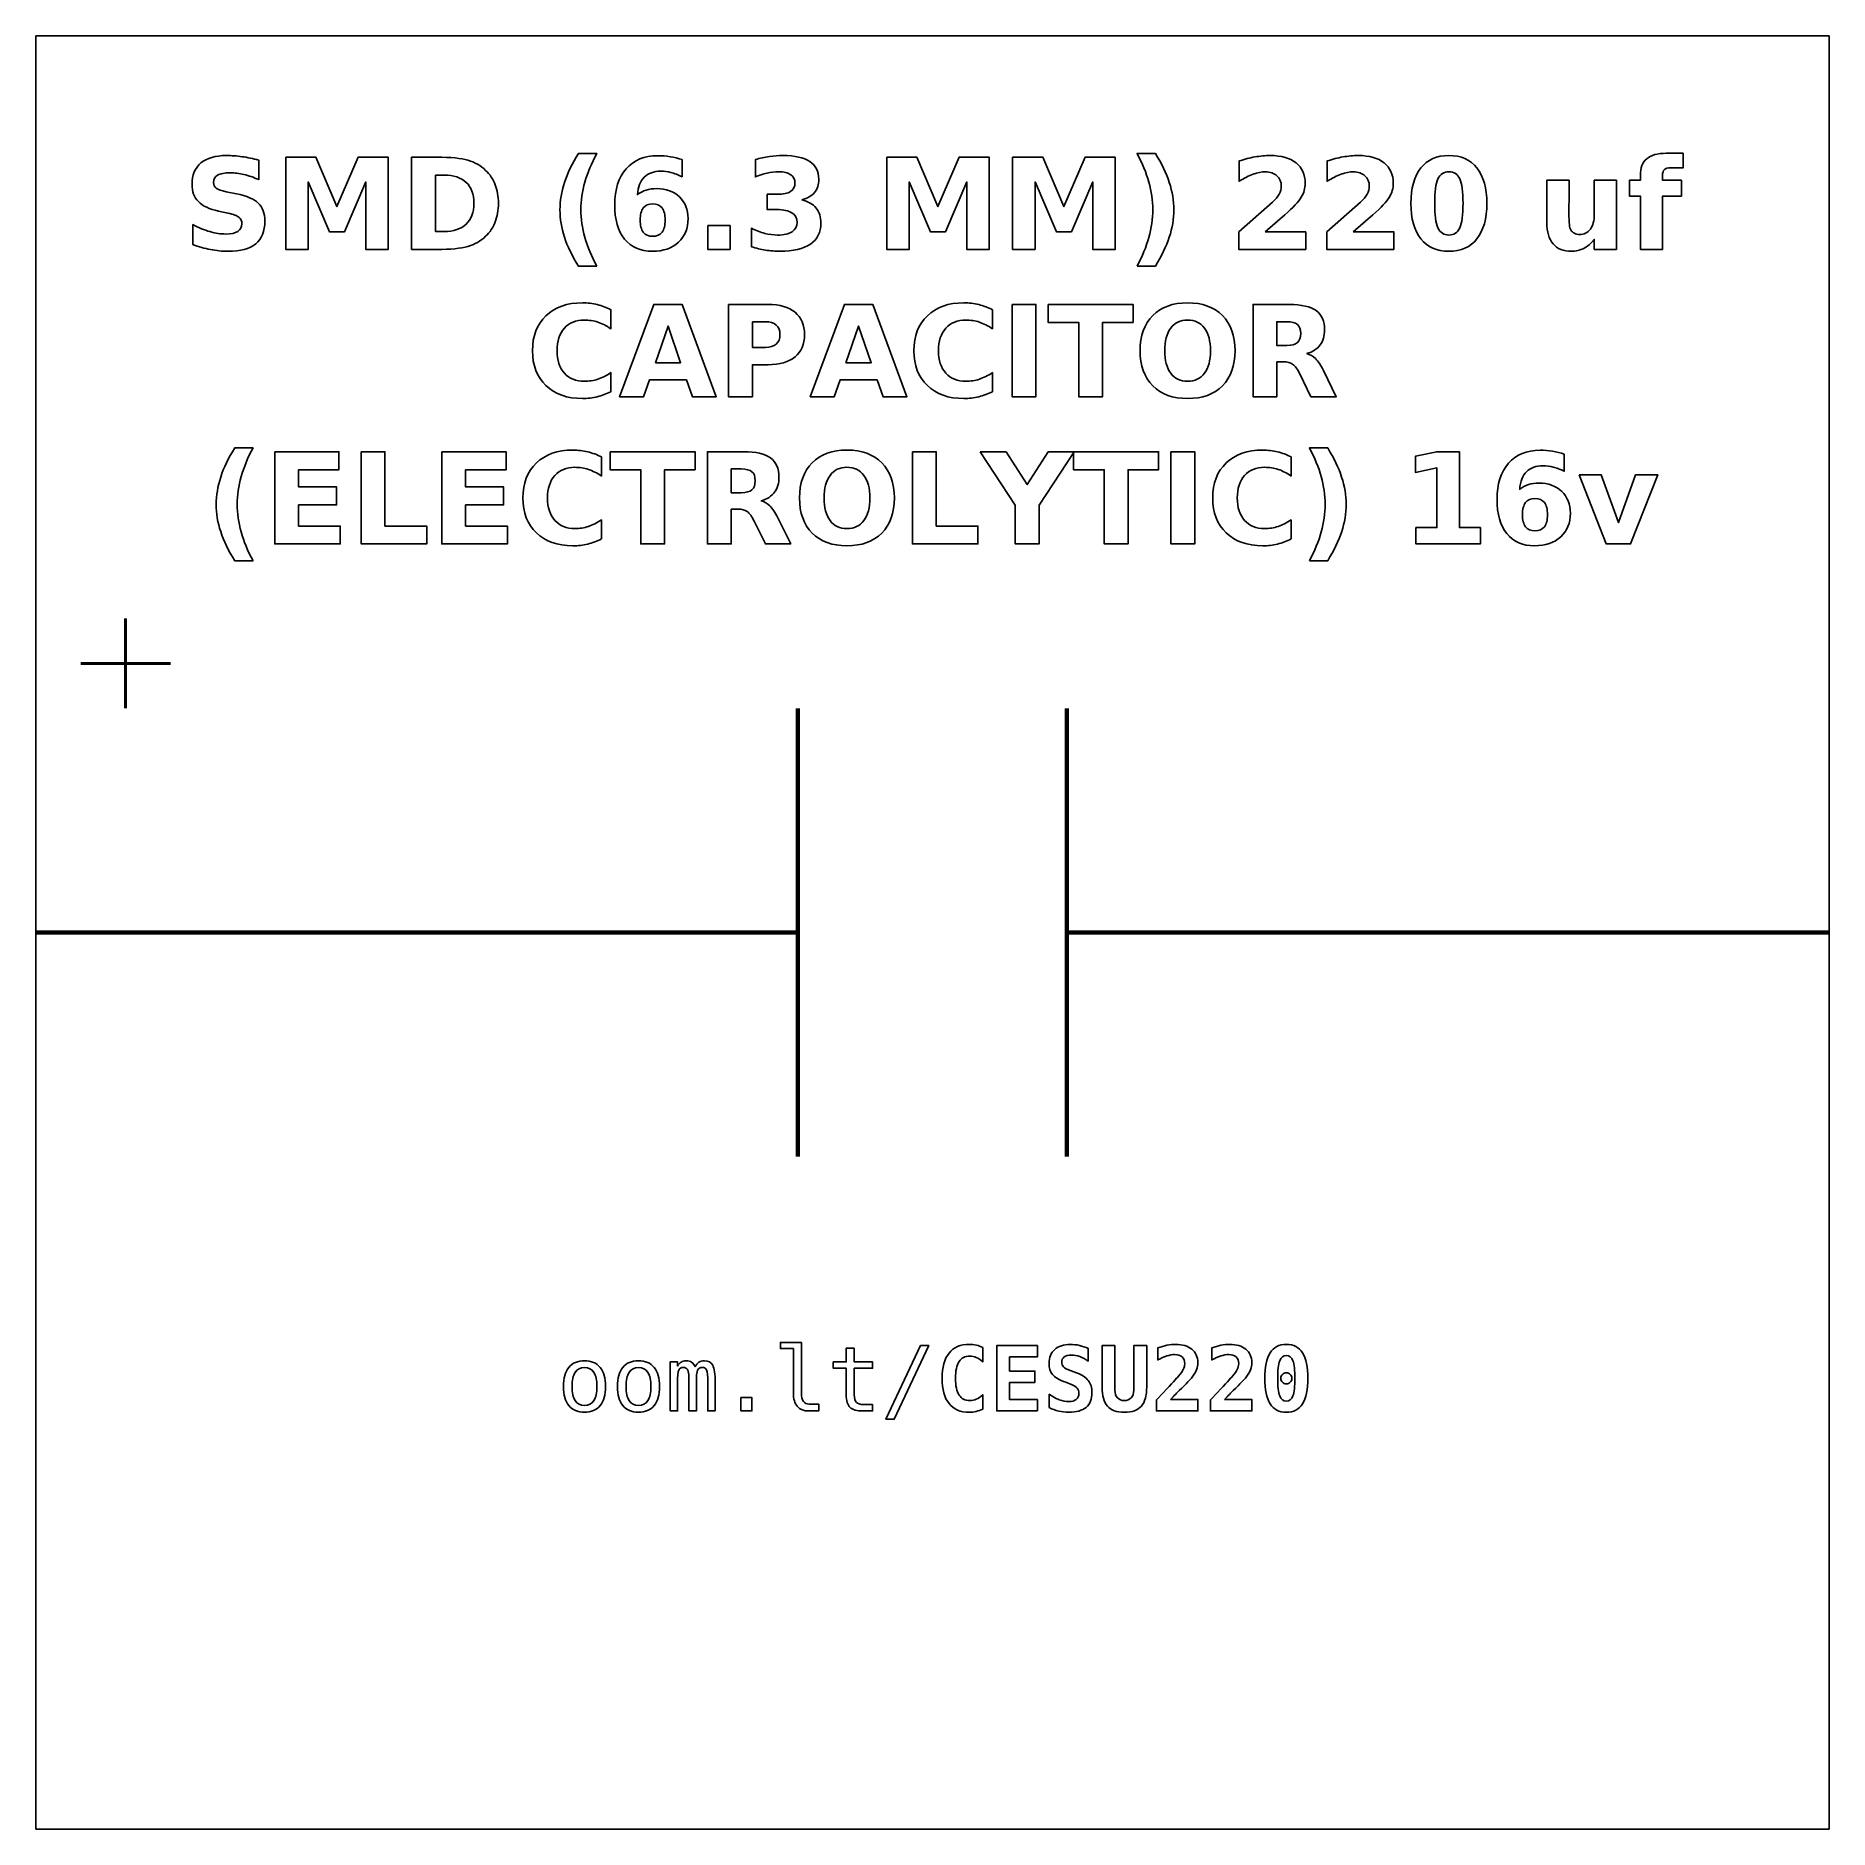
# Model space of a CAD drawing. Header units: centimetres. Extents: x -11.5 to -9.5, y -15.85 to -13.85.
import ezdxf

# ---------------------------------------------------------------- set-up
doc = ezdxf.new("R2010")
doc.units = ezdxf.units.CM
doc.header["$MEASUREMENT"] = 0
doc.layers.add('Layer 1', color=7, linetype='Continuous')

msp = doc.modelspace()

# ---------------------------------------------------------------- linework, layer by layer
at = {"layer": 'Layer 1', "color": 7}
msp.add_open_spline([(-11.5, -13.85), (-11.5, -13.85), (-9.5, -13.85), (-9.5, -13.85), (-9.5, -13.85), (-9.5, -13.85), (-9.5, -15.85), (-9.5, -15.85), (-9.5, -15.85), (-9.5, -15.85), (-11.5, -15.85), (-11.5, -15.85), (-11.5, -15.85), (-11.5, -15.85), (-11.5, -13.85), (-11.5, -13.85)], degree=3, knots=[0, 0, 0, 0, 0.25, 0.25, 0.25, 0.25, 0.5, 0.5, 0.5, 0.5, 0.75, 0.75, 0.75, 0.75, 1, 1, 1, 1], dxfattribs=at)
at = {"layer": 'Layer 1', "color": 250}
for points, knots in [([(-11.25141, -13.98859), (-11.25141, -13.98859), (-11.25141, -14.01034), (-11.25141, -14.01034), (-11.25141, -14.01034), (-11.25706, -14.00782), (-11.26258, -14.00592), (-11.26794, -14.00463), (-11.26794, -14.00463), (-11.27333, -14.00333), (-11.27841, -14.0027), (-11.28318, -14.0027), (-11.28318, -14.0027), (-11.28951, -14.0027), (-11.29421, -14.00357), (-11.29725, -14.00531), (-11.29725, -14.00531), (-11.30028, -14.00707), (-11.30179, -14.00978), (-11.30179, -14.01345), (-11.30179, -14.01345), (-11.30179, -14.0162), (-11.30078, -14.01836), (-11.29873, -14.01989), (-11.29873, -14.01989), (-11.29668, -14.02142), (-11.29297, -14.02276), (-11.28758, -14.02386), (-11.28758, -14.02386), (-11.28758, -14.02386), (-11.27629, -14.02612), (-11.27629, -14.02612), (-11.27629, -14.02612), (-11.26484, -14.02843), (-11.25673, -14.03191), (-11.25191, -14.03661), (-11.25191, -14.03661), (-11.24708, -14.04129), (-11.24466, -14.04795), (-11.24466, -14.05658), (-11.24466, -14.05658), (-11.24466, -14.06794), (-11.24802, -14.07638), (-11.25475, -14.08191), (-11.25475, -14.08191), (-11.26148, -14.08743), (-11.27175, -14.09021), (-11.28558, -14.09021), (-11.28558, -14.09021), (-11.29212, -14.09021), (-11.29866, -14.0896), (-11.30522, -14.08835), (-11.30522, -14.08835), (-11.31178, -14.0871), (-11.31837, -14.08527), (-11.32493, -14.08285), (-11.32493, -14.08285), (-11.32493, -14.08285), (-11.32493, -14.06046), (-11.32493, -14.06046), (-11.32493, -14.06046), (-11.31837, -14.06394), (-11.31202, -14.06657), (-11.30588, -14.06834), (-11.30588, -14.06834), (-11.29974, -14.0701), (-11.29384, -14.07099), (-11.28815, -14.07099), (-11.28815, -14.07099), (-11.28236, -14.07099), (-11.27792, -14.07003), (-11.27484, -14.0681), (-11.27484, -14.0681), (-11.27175, -14.06617), (-11.27023, -14.06342), (-11.27023, -14.05982), (-11.27023, -14.05982), (-11.27023, -14.05662), (-11.27126, -14.05413), (-11.27335, -14.05239), (-11.27335, -14.05239), (-11.27545, -14.05065), (-11.27961, -14.04908), (-11.28587, -14.04771), (-11.28587, -14.04771), (-11.28587, -14.04771), (-11.29614, -14.04543), (-11.29614, -14.04543), (-11.29614, -14.04543), (-11.30642, -14.04322), (-11.31395, -14.03972), (-11.3187, -14.03489), (-11.3187, -14.03489), (-11.32345, -14.03007), (-11.32582, -14.02356), (-11.32582, -14.0154), (-11.32582, -14.0154), (-11.32582, -14.00514), (-11.32251, -13.99726), (-11.3159, -13.99176), (-11.3159, -13.99176), (-11.30929, -13.98623), (-11.29979, -13.98348), (-11.28737, -13.98348), (-11.28737, -13.98348), (-11.28173, -13.98348), (-11.27592, -13.98391), (-11.26994, -13.98475), (-11.26994, -13.98475), (-11.26397, -13.9856), (-11.25779, -13.98687), (-11.25141, -13.98859)], [0, 0, 0, 0, 0.0357143, 0.0357143, 0.0357143, 0.0357143, 0.0714286, 0.0714286, 0.0714286, 0.0714286, 0.1071429, 0.1071429, 0.1071429, 0.1071429, 0.1428571, 0.1428571, 0.1428571, 0.1428571, 0.1785714, 0.1785714, 0.1785714, 0.1785714, 0.2142857, 0.2142857, 0.2142857, 0.2142857, 0.25, 0.25, 0.25, 0.25, 0.2857143, 0.2857143, 0.2857143, 0.2857143, 0.3214286, 0.3214286, 0.3214286, 0.3214286, 0.3571429, 0.3571429, 0.3571429, 0.3571429, 0.3928571, 0.3928571, 0.3928571, 0.3928571, 0.4285714, 0.4285714, 0.4285714, 0.4285714, 0.4642857, 0.4642857, 0.4642857, 0.4642857, 0.5, 0.5, 0.5, 0.5, 0.5357143, 0.5357143, 0.5357143, 0.5357143, 0.5714286, 0.5714286, 0.5714286, 0.5714286, 0.6071429, 0.6071429, 0.6071429, 0.6071429, 0.6428571, 0.6428571, 0.6428571, 0.6428571, 0.6785714, 0.6785714, 0.6785714, 0.6785714, 0.7142857, 0.7142857, 0.7142857, 0.7142857, 0.75, 0.75, 0.75, 0.75, 0.7857143, 0.7857143, 0.7857143, 0.7857143, 0.8214286, 0.8214286, 0.8214286, 0.8214286, 0.8571429, 0.8571429, 0.8571429, 0.8571429, 0.8928571, 0.8928571, 0.8928571, 0.8928571, 0.9285714, 0.9285714, 0.9285714, 0.9285714, 0.9642857, 0.9642857, 0.9642857, 0.9642857, 1, 1, 1, 1]), ([(-11.22138, -13.98534), (-11.22138, -13.98534), (-11.18763, -13.98534), (-11.18763, -13.98534), (-11.18763, -13.98534), (-11.18763, -13.98534), (-11.16418, -14.0404), (-11.16418, -14.0404), (-11.16418, -14.0404), (-11.16418, -14.0404), (-11.14062, -13.98534), (-11.14062, -13.98534), (-11.14062, -13.98534), (-11.14062, -13.98534), (-11.10694, -13.98534), (-11.10694, -13.98534), (-11.10694, -13.98534), (-11.10694, -13.98534), (-11.10694, -14.08821), (-11.10694, -14.08821), (-11.10694, -14.08821), (-11.10694, -14.08821), (-11.13201, -14.08821), (-11.13201, -14.08821), (-11.13201, -14.08821), (-11.13201, -14.08821), (-11.13201, -14.01297), (-11.13201, -14.01297), (-11.13201, -14.01297), (-11.13201, -14.01297), (-11.15572, -14.06843), (-11.15572, -14.06843), (-11.15572, -14.06843), (-11.15572, -14.06843), (-11.17253, -14.06843), (-11.17253, -14.06843), (-11.17253, -14.06843), (-11.17253, -14.06843), (-11.19624, -14.01297), (-11.19624, -14.01297), (-11.19624, -14.01297), (-11.19624, -14.01297), (-11.19624, -14.08821), (-11.19624, -14.08821), (-11.19624, -14.08821), (-11.19624, -14.08821), (-11.22138, -14.08821), (-11.22138, -14.08821), (-11.22138, -14.08821), (-11.22138, -14.08821), (-11.22138, -13.98534), (-11.22138, -13.98534)], [0, 0, 0, 0, 0.0769231, 0.0769231, 0.0769231, 0.0769231, 0.1538462, 0.1538462, 0.1538462, 0.1538462, 0.2307692, 0.2307692, 0.2307692, 0.2307692, 0.3076923, 0.3076923, 0.3076923, 0.3076923, 0.3846154, 0.3846154, 0.3846154, 0.3846154, 0.4615385, 0.4615385, 0.4615385, 0.4615385, 0.5384615, 0.5384615, 0.5384615, 0.5384615, 0.6153846, 0.6153846, 0.6153846, 0.6153846, 0.6923077, 0.6923077, 0.6923077, 0.6923077, 0.7692308, 0.7692308, 0.7692308, 0.7692308, 0.8461538, 0.8461538, 0.8461538, 0.8461538, 0.9230769, 0.9230769, 0.9230769, 0.9230769, 1, 1, 1, 1]), ([(-11.08095, -13.98534), (-11.08095, -13.98534), (-11.05296, -13.98534), (-11.05296, -13.98534), (-11.05296, -13.98534), (-11.03735, -13.98534), (-11.02573, -13.98645), (-11.01809, -13.98868), (-11.01809, -13.98868), (-11.01044, -13.99091), (-11.00388, -13.99468), (-10.9984, -14.00002), (-10.9984, -14.00002), (-10.99358, -14.00465), (-10.99001, -14.01001), (-10.98765, -14.01608), (-10.98765, -14.01608), (-10.98533, -14.02212), (-10.98415, -14.02899), (-10.98415, -14.03668), (-10.98415, -14.03668), (-10.98415, -14.04444), (-10.98533, -14.05136), (-10.98765, -14.05745), (-10.98765, -14.05745), (-10.99001, -14.06354), (-10.99358, -14.0689), (-10.9984, -14.07353), (-10.9984, -14.07353), (-11.00393, -14.07887), (-11.01054, -14.08264), (-11.01825, -14.08487), (-11.01825, -14.08487), (-11.02597, -14.0871), (-11.03754, -14.08821), (-11.05296, -14.08821), (-11.05296, -14.08821), (-11.05296, -14.08821), (-11.08095, -14.08821), (-11.08095, -14.08821), (-11.08095, -14.08821), (-11.08095, -14.08821), (-11.08095, -13.98534), (-11.08095, -13.98534)], [0, 0, 0, 0, 0.0909091, 0.0909091, 0.0909091, 0.0909091, 0.1818182, 0.1818182, 0.1818182, 0.1818182, 0.2727273, 0.2727273, 0.2727273, 0.2727273, 0.3636364, 0.3636364, 0.3636364, 0.3636364, 0.4545455, 0.4545455, 0.4545455, 0.4545455, 0.5454545, 0.5454545, 0.5454545, 0.5454545, 0.6363636, 0.6363636, 0.6363636, 0.6363636, 0.7272727, 0.7272727, 0.7272727, 0.7272727, 0.8181818, 0.8181818, 0.8181818, 0.8181818, 0.9090909, 0.9090909, 0.9090909, 0.9090909, 1, 1, 1, 1]), ([(-10.87446, -14.10681), (-10.87446, -14.10681), (-10.89492, -14.10681), (-10.89492, -14.10681), (-10.89492, -14.10681), (-10.90195, -14.09548), (-10.90715, -14.08468), (-10.91049, -14.07445), (-10.91049, -14.07445), (-10.91385, -14.06424), (-10.91552, -14.05411), (-10.91552, -14.04404), (-10.91552, -14.04404), (-10.91552, -14.03398), (-10.91383, -14.02379), (-10.91047, -14.01349), (-10.91047, -14.01349), (-10.90708, -14.00317), (-10.90191, -13.9924), (-10.89492, -13.98113), (-10.89492, -13.98113), (-10.89492, -13.98113), (-10.87446, -13.98113), (-10.87446, -13.98113), (-10.87446, -13.98113), (-10.88034, -13.99202), (-10.88474, -14.00267), (-10.88768, -14.01307), (-10.88768, -14.01307), (-10.89062, -14.02346), (-10.8921, -14.03374), (-10.8921, -14.0439), (-10.8921, -14.0439), (-10.8921, -14.05406), (-10.89064, -14.06434), (-10.88773, -14.07478), (-10.88773, -14.07478), (-10.88481, -14.0852), (-10.88039, -14.09588), (-10.87446, -14.10681)], [0, 0, 0, 0, 0.1, 0.1, 0.1, 0.1, 0.2, 0.2, 0.2, 0.2, 0.3, 0.3, 0.3, 0.3, 0.4, 0.4, 0.4, 0.4, 0.5, 0.5, 0.5, 0.5, 0.6, 0.6, 0.6, 0.6, 0.7, 0.7, 0.7, 0.7, 0.8, 0.8, 0.8, 0.8, 0.9, 0.9, 0.9, 0.9, 1, 1, 1, 1]), ([(-10.77933, -13.98802), (-10.77933, -13.98802), (-10.77933, -14.00705), (-10.77933, -14.00705), (-10.77933, -14.00705), (-10.7837, -14.00498), (-10.78779, -14.00345), (-10.79165, -14.00246), (-10.79165, -14.00246), (-10.79551, -14.00147), (-10.79929, -14.00098), (-10.80296, -14.00098), (-10.80296, -14.00098), (-10.81087, -14.00098), (-10.817, -14.00317), (-10.82142, -14.00757), (-10.82142, -14.00757), (-10.82582, -14.01194), (-10.82841, -14.01845), (-10.82914, -14.02709), (-10.82914, -14.02709), (-10.82611, -14.02485), (-10.82281, -14.02316), (-10.81928, -14.02203), (-10.81928, -14.02203), (-10.81576, -14.0209), (-10.8119, -14.02034), (-10.80771, -14.02034), (-10.80771, -14.02034), (-10.7972, -14.02034), (-10.78871, -14.02342), (-10.78227, -14.02958), (-10.78227, -14.02958), (-10.7758, -14.03572), (-10.77258, -14.04378), (-10.77258, -14.05376), (-10.77258, -14.05376), (-10.77258, -14.06479), (-10.77618, -14.07361), (-10.7834, -14.08026), (-10.7834, -14.08026), (-10.79059, -14.08689), (-10.80028, -14.09021), (-10.81239, -14.09021), (-10.81239, -14.09021), (-10.82575, -14.09021), (-10.8361, -14.08569), (-10.84344, -14.07666), (-10.84344, -14.07666), (-10.85075, -14.06765), (-10.85442, -14.05484), (-10.85442, -14.03826), (-10.85442, -14.03826), (-10.85442, -14.02128), (-10.85014, -14.00792), (-10.84158, -13.99821), (-10.84158, -13.99821), (-10.833, -13.98849), (-10.82126, -13.98362), (-10.80633, -13.98362), (-10.80633, -13.98362), (-10.8016, -13.98362), (-10.79701, -13.984), (-10.79254, -13.98473), (-10.79254, -13.98473), (-10.7881, -13.98546), (-10.7837, -13.98656), (-10.77933, -13.98802)], [0, 0, 0, 0, 0.0588235, 0.0588235, 0.0588235, 0.0588235, 0.1176471, 0.1176471, 0.1176471, 0.1176471, 0.1764706, 0.1764706, 0.1764706, 0.1764706, 0.2352941, 0.2352941, 0.2352941, 0.2352941, 0.2941176, 0.2941176, 0.2941176, 0.2941176, 0.3529412, 0.3529412, 0.3529412, 0.3529412, 0.4117647, 0.4117647, 0.4117647, 0.4117647, 0.4705882, 0.4705882, 0.4705882, 0.4705882, 0.5294118, 0.5294118, 0.5294118, 0.5294118, 0.5882353, 0.5882353, 0.5882353, 0.5882353, 0.6470588, 0.6470588, 0.6470588, 0.6470588, 0.7058824, 0.7058824, 0.7058824, 0.7058824, 0.7647059, 0.7647059, 0.7647059, 0.7647059, 0.8235294, 0.8235294, 0.8235294, 0.8235294, 0.8823529, 0.8823529, 0.8823529, 0.8823529, 0.9411765, 0.9411765, 0.9411765, 0.9411765, 1, 1, 1, 1]), ([(-10.64565, -14.03273), (-10.63873, -14.03452), (-10.63344, -14.03765), (-10.62984, -14.04207), (-10.62984, -14.04207), (-10.62624, -14.04651), (-10.62443, -14.05213), (-10.62443, -14.05898), (-10.62443, -14.05898), (-10.62443, -14.06918), (-10.62834, -14.07694), (-10.63614, -14.08226), (-10.63614, -14.08226), (-10.64395, -14.08755), (-10.65534, -14.09021), (-10.67032, -14.09021), (-10.67032, -14.09021), (-10.67561, -14.09021), (-10.6809, -14.08979), (-10.68622, -14.08894), (-10.68622, -14.08894), (-10.69151, -14.08809), (-10.69675, -14.0868), (-10.70195, -14.08511), (-10.70195, -14.08511), (-10.70195, -14.08511), (-10.70195, -14.06464), (-10.70195, -14.06464), (-10.70195, -14.06464), (-10.69699, -14.06711), (-10.69207, -14.069), (-10.68718, -14.07027), (-10.68718, -14.07027), (-10.68229, -14.07151), (-10.67747, -14.07215), (-10.67274, -14.07215), (-10.67274, -14.07215), (-10.66571, -14.07215), (-10.66032, -14.07092), (-10.65658, -14.0685), (-10.65658, -14.0685), (-10.65284, -14.06606), (-10.65096, -14.06258), (-10.65096, -14.05801), (-10.65096, -14.05801), (-10.65096, -14.05333), (-10.65289, -14.04978), (-10.65672, -14.04738), (-10.65672, -14.04738), (-10.66056, -14.04496), (-10.66622, -14.04376), (-10.6737, -14.04376), (-10.6737, -14.04376), (-10.6737, -14.04376), (-10.68431, -14.04376), (-10.68431, -14.04376), (-10.68431, -14.04376), (-10.68431, -14.04376), (-10.68431, -14.02666), (-10.68431, -14.02666), (-10.68431, -14.02666), (-10.68431, -14.02666), (-10.67316, -14.02666), (-10.67316, -14.02666), (-10.67316, -14.02666), (-10.66648, -14.02666), (-10.66154, -14.02563), (-10.65828, -14.02353), (-10.65828, -14.02353), (-10.65501, -14.02144), (-10.65338, -14.01827), (-10.65338, -14.01401), (-10.65338, -14.01401), (-10.65338, -14.01006), (-10.65496, -14.007), (-10.65813, -14.00486), (-10.65813, -14.00486), (-10.66131, -14.0027), (-10.66578, -14.00162), (-10.67156, -14.00162), (-10.67156, -14.00162), (-10.67584, -14.00162), (-10.68015, -14.00209), (-10.68452, -14.00305), (-10.68452, -14.00305), (-10.68887, -14.00401), (-10.6932, -14.00545), (-10.69753, -14.00733), (-10.69753, -14.00733), (-10.69753, -14.00733), (-10.69753, -13.9879), (-10.69753, -13.9879), (-10.69753, -13.9879), (-10.69228, -13.98642), (-10.68711, -13.98532), (-10.68196, -13.98459), (-10.68196, -13.98459), (-10.67681, -13.98386), (-10.67178, -13.98348), (-10.66681, -13.98348), (-10.66681, -13.98348), (-10.65345, -13.98348), (-10.64344, -13.98567), (-10.6368, -13.99007), (-10.6368, -13.99007), (-10.63017, -13.99444), (-10.62686, -14.00105), (-10.62686, -14.00987), (-10.62686, -14.00987), (-10.62686, -14.01587), (-10.62843, -14.02081), (-10.63161, -14.02464), (-10.63161, -14.02464), (-10.63478, -14.02847), (-10.63946, -14.03118), (-10.64565, -14.03273)], [0, 0, 0, 0, 0.0344828, 0.0344828, 0.0344828, 0.0344828, 0.0689655, 0.0689655, 0.0689655, 0.0689655, 0.1034483, 0.1034483, 0.1034483, 0.1034483, 0.137931, 0.137931, 0.137931, 0.137931, 0.1724138, 0.1724138, 0.1724138, 0.1724138, 0.2068966, 0.2068966, 0.2068966, 0.2068966, 0.2413793, 0.2413793, 0.2413793, 0.2413793, 0.2758621, 0.2758621, 0.2758621, 0.2758621, 0.3103448, 0.3103448, 0.3103448, 0.3103448, 0.3448276, 0.3448276, 0.3448276, 0.3448276, 0.3793103, 0.3793103, 0.3793103, 0.3793103, 0.4137931, 0.4137931, 0.4137931, 0.4137931, 0.4482759, 0.4482759, 0.4482759, 0.4482759, 0.4827586, 0.4827586, 0.4827586, 0.4827586, 0.5172414, 0.5172414, 0.5172414, 0.5172414, 0.5517241, 0.5517241, 0.5517241, 0.5517241, 0.5862069, 0.5862069, 0.5862069, 0.5862069, 0.6206897, 0.6206897, 0.6206897, 0.6206897, 0.6551724, 0.6551724, 0.6551724, 0.6551724, 0.6896552, 0.6896552, 0.6896552, 0.6896552, 0.7241379, 0.7241379, 0.7241379, 0.7241379, 0.7586207, 0.7586207, 0.7586207, 0.7586207, 0.7931034, 0.7931034, 0.7931034, 0.7931034, 0.8275862, 0.8275862, 0.8275862, 0.8275862, 0.862069, 0.862069, 0.862069, 0.862069, 0.8965517, 0.8965517, 0.8965517, 0.8965517, 0.9310345, 0.9310345, 0.9310345, 0.9310345, 0.9655172, 0.9655172, 0.9655172, 0.9655172, 1, 1, 1, 1]), ([(-10.5511, -13.98534), (-10.5511, -13.98534), (-10.51735, -13.98534), (-10.51735, -13.98534), (-10.51735, -13.98534), (-10.51735, -13.98534), (-10.4939, -14.0404), (-10.4939, -14.0404), (-10.4939, -14.0404), (-10.4939, -14.0404), (-10.47034, -13.98534), (-10.47034, -13.98534), (-10.47034, -13.98534), (-10.47034, -13.98534), (-10.43666, -13.98534), (-10.43666, -13.98534), (-10.43666, -13.98534), (-10.43666, -13.98534), (-10.43666, -14.08821), (-10.43666, -14.08821), (-10.43666, -14.08821), (-10.43666, -14.08821), (-10.46173, -14.08821), (-10.46173, -14.08821), (-10.46173, -14.08821), (-10.46173, -14.08821), (-10.46173, -14.01297), (-10.46173, -14.01297), (-10.46173, -14.01297), (-10.46173, -14.01297), (-10.48544, -14.06843), (-10.48544, -14.06843), (-10.48544, -14.06843), (-10.48544, -14.06843), (-10.50225, -14.06843), (-10.50225, -14.06843), (-10.50225, -14.06843), (-10.50225, -14.06843), (-10.52596, -14.01297), (-10.52596, -14.01297), (-10.52596, -14.01297), (-10.52596, -14.01297), (-10.52596, -14.08821), (-10.52596, -14.08821), (-10.52596, -14.08821), (-10.52596, -14.08821), (-10.5511, -14.08821), (-10.5511, -14.08821), (-10.5511, -14.08821), (-10.5511, -14.08821), (-10.5511, -13.98534), (-10.5511, -13.98534)], [0, 0, 0, 0, 0.0769231, 0.0769231, 0.0769231, 0.0769231, 0.1538462, 0.1538462, 0.1538462, 0.1538462, 0.2307692, 0.2307692, 0.2307692, 0.2307692, 0.3076923, 0.3076923, 0.3076923, 0.3076923, 0.3846154, 0.3846154, 0.3846154, 0.3846154, 0.4615385, 0.4615385, 0.4615385, 0.4615385, 0.5384615, 0.5384615, 0.5384615, 0.5384615, 0.6153846, 0.6153846, 0.6153846, 0.6153846, 0.6923077, 0.6923077, 0.6923077, 0.6923077, 0.7692308, 0.7692308, 0.7692308, 0.7692308, 0.8461538, 0.8461538, 0.8461538, 0.8461538, 0.9230769, 0.9230769, 0.9230769, 0.9230769, 1, 1, 1, 1]), ([(-10.41067, -13.98534), (-10.41067, -13.98534), (-10.37692, -13.98534), (-10.37692, -13.98534), (-10.37692, -13.98534), (-10.37692, -13.98534), (-10.35347, -14.0404), (-10.35347, -14.0404), (-10.35347, -14.0404), (-10.35347, -14.0404), (-10.32991, -13.98534), (-10.32991, -13.98534), (-10.32991, -13.98534), (-10.32991, -13.98534), (-10.29623, -13.98534), (-10.29623, -13.98534), (-10.29623, -13.98534), (-10.29623, -13.98534), (-10.29623, -14.08821), (-10.29623, -14.08821), (-10.29623, -14.08821), (-10.29623, -14.08821), (-10.3213, -14.08821), (-10.3213, -14.08821), (-10.3213, -14.08821), (-10.3213, -14.08821), (-10.3213, -14.01297), (-10.3213, -14.01297), (-10.3213, -14.01297), (-10.3213, -14.01297), (-10.34501, -14.06843), (-10.34501, -14.06843), (-10.34501, -14.06843), (-10.34501, -14.06843), (-10.36182, -14.06843), (-10.36182, -14.06843), (-10.36182, -14.06843), (-10.36182, -14.06843), (-10.38553, -14.01297), (-10.38553, -14.01297), (-10.38553, -14.01297), (-10.38553, -14.01297), (-10.38553, -14.08821), (-10.38553, -14.08821), (-10.38553, -14.08821), (-10.38553, -14.08821), (-10.41067, -14.08821), (-10.41067, -14.08821), (-10.41067, -14.08821), (-10.41067, -14.08821), (-10.41067, -13.98534), (-10.41067, -13.98534)], [0, 0, 0, 0, 0.0769231, 0.0769231, 0.0769231, 0.0769231, 0.1538462, 0.1538462, 0.1538462, 0.1538462, 0.2307692, 0.2307692, 0.2307692, 0.2307692, 0.3076923, 0.3076923, 0.3076923, 0.3076923, 0.3846154, 0.3846154, 0.3846154, 0.3846154, 0.4615385, 0.4615385, 0.4615385, 0.4615385, 0.5384615, 0.5384615, 0.5384615, 0.5384615, 0.6153846, 0.6153846, 0.6153846, 0.6153846, 0.6923077, 0.6923077, 0.6923077, 0.6923077, 0.7692308, 0.7692308, 0.7692308, 0.7692308, 0.8461538, 0.8461538, 0.8461538, 0.8461538, 0.9230769, 0.9230769, 0.9230769, 0.9230769, 1, 1, 1, 1]), ([(-10.27191, -14.10681), (-10.26603, -14.09588), (-10.26161, -14.0852), (-10.25867, -14.07478), (-10.25867, -14.07478), (-10.25573, -14.06434), (-10.25427, -14.05406), (-10.25427, -14.0439), (-10.25427, -14.0439), (-10.25427, -14.03374), (-10.25573, -14.02346), (-10.25867, -14.01307), (-10.25867, -14.01307), (-10.26161, -14.00267), (-10.26603, -13.99202), (-10.27191, -13.98113), (-10.27191, -13.98113), (-10.27191, -13.98113), (-10.25145, -13.98113), (-10.25145, -13.98113), (-10.25145, -13.98113), (-10.24447, -13.9924), (-10.23929, -14.00317), (-10.2359, -14.01349), (-10.2359, -14.01349), (-10.23254, -14.02379), (-10.23085, -14.03398), (-10.23085, -14.04404), (-10.23085, -14.04404), (-10.23085, -14.05411), (-10.23252, -14.06424), (-10.23588, -14.07445), (-10.23588, -14.07445), (-10.23922, -14.08468), (-10.24442, -14.09548), (-10.25145, -14.10681), (-10.25145, -14.10681), (-10.25145, -14.10681), (-10.27191, -14.10681), (-10.27191, -14.10681)], [0, 0, 0, 0, 0.1, 0.1, 0.1, 0.1, 0.2, 0.2, 0.2, 0.2, 0.3, 0.3, 0.3, 0.3, 0.4, 0.4, 0.4, 0.4, 0.5, 0.5, 0.5, 0.5, 0.6, 0.6, 0.6, 0.6, 0.7, 0.7, 0.7, 0.7, 0.8, 0.8, 0.8, 0.8, 0.9, 0.9, 0.9, 0.9, 1, 1, 1, 1]), ([(-10.12892, -14.06871), (-10.12892, -14.06871), (-10.08364, -14.06871), (-10.08364, -14.06871), (-10.08364, -14.06871), (-10.08364, -14.06871), (-10.08364, -14.08821), (-10.08364, -14.08821), (-10.08364, -14.08821), (-10.08364, -14.08821), (-10.15841, -14.08821), (-10.15841, -14.08821), (-10.15841, -14.08821), (-10.15841, -14.08821), (-10.15841, -14.06871), (-10.15841, -14.06871), (-10.15841, -14.06871), (-10.15841, -14.06871), (-10.12085, -14.03558), (-10.12085, -14.03558), (-10.12085, -14.03558), (-10.11749, -14.03254), (-10.11502, -14.02958), (-10.11342, -14.02669), (-10.11342, -14.02669), (-10.1118, -14.02379), (-10.111, -14.02078), (-10.111, -14.01765), (-10.111, -14.01765), (-10.111, -14.01283), (-10.11262, -14.00895), (-10.11586, -14.00601), (-10.11586, -14.00601), (-10.11909, -14.00307), (-10.12339, -14.00162), (-10.12878, -14.00162), (-10.12878, -14.00162), (-10.13291, -14.00162), (-10.13743, -14.00251), (-10.14235, -14.00427), (-10.14235, -14.00427), (-10.14726, -14.00604), (-10.15253, -14.00867), (-10.15813, -14.01215), (-10.15813, -14.01215), (-10.15813, -14.01215), (-10.15813, -13.98955), (-10.15813, -13.98955), (-10.15813, -13.98955), (-10.15215, -13.98758), (-10.14625, -13.98607), (-10.14042, -13.98504), (-10.14042, -13.98504), (-10.13458, -13.984), (-10.12887, -13.98348), (-10.12325, -13.98348), (-10.12325, -13.98348), (-10.11095, -13.98348), (-10.10138, -13.98619), (-10.09456, -13.99162), (-10.09456, -13.99162), (-10.08774, -13.99703), (-10.08433, -14.00458), (-10.08433, -14.01429), (-10.08433, -14.01429), (-10.08433, -14.01989), (-10.08578, -14.02511), (-10.08868, -14.02996), (-10.08868, -14.02996), (-10.09157, -14.0348), (-10.09766, -14.04129), (-10.10693, -14.04943), (-10.10693, -14.04943), (-10.10693, -14.04943), (-10.12892, -14.06871), (-10.12892, -14.06871)], [0, 0, 0, 0, 0.0526316, 0.0526316, 0.0526316, 0.0526316, 0.1052632, 0.1052632, 0.1052632, 0.1052632, 0.1578947, 0.1578947, 0.1578947, 0.1578947, 0.2105263, 0.2105263, 0.2105263, 0.2105263, 0.2631579, 0.2631579, 0.2631579, 0.2631579, 0.3157895, 0.3157895, 0.3157895, 0.3157895, 0.3684211, 0.3684211, 0.3684211, 0.3684211, 0.4210526, 0.4210526, 0.4210526, 0.4210526, 0.4736842, 0.4736842, 0.4736842, 0.4736842, 0.5263158, 0.5263158, 0.5263158, 0.5263158, 0.5789474, 0.5789474, 0.5789474, 0.5789474, 0.6315789, 0.6315789, 0.6315789, 0.6315789, 0.6842105, 0.6842105, 0.6842105, 0.6842105, 0.7368421, 0.7368421, 0.7368421, 0.7368421, 0.7894737, 0.7894737, 0.7894737, 0.7894737, 0.8421053, 0.8421053, 0.8421053, 0.8421053, 0.8947368, 0.8947368, 0.8947368, 0.8947368, 0.9473684, 0.9473684, 0.9473684, 0.9473684, 1, 1, 1, 1]), ([(-10.03073, -14.06871), (-10.03073, -14.06871), (-9.98545, -14.06871), (-9.98545, -14.06871), (-9.98545, -14.06871), (-9.98545, -14.06871), (-9.98545, -14.08821), (-9.98545, -14.08821), (-9.98545, -14.08821), (-9.98545, -14.08821), (-10.06022, -14.08821), (-10.06022, -14.08821), (-10.06022, -14.08821), (-10.06022, -14.08821), (-10.06022, -14.06871), (-10.06022, -14.06871), (-10.06022, -14.06871), (-10.06022, -14.06871), (-10.02266, -14.03558), (-10.02266, -14.03558), (-10.02266, -14.03558), (-10.0193, -14.03254), (-10.01683, -14.02958), (-10.01523, -14.02669), (-10.01523, -14.02669), (-10.01361, -14.02379), (-10.01281, -14.02078), (-10.01281, -14.01765), (-10.01281, -14.01765), (-10.01281, -14.01283), (-10.01443, -14.00895), (-10.01767, -14.00601), (-10.01767, -14.00601), (-10.0209, -14.00307), (-10.0252, -14.00162), (-10.03059, -14.00162), (-10.03059, -14.00162), (-10.03472, -14.00162), (-10.03924, -14.00251), (-10.04416, -14.00427), (-10.04416, -14.00427), (-10.04907, -14.00604), (-10.05434, -14.00867), (-10.05994, -14.01215), (-10.05994, -14.01215), (-10.05994, -14.01215), (-10.05994, -13.98955), (-10.05994, -13.98955), (-10.05994, -13.98955), (-10.05396, -13.98758), (-10.04806, -13.98607), (-10.04223, -13.98504), (-10.04223, -13.98504), (-10.03639, -13.984), (-10.03068, -13.98348), (-10.02506, -13.98348), (-10.02506, -13.98348), (-10.01276, -13.98348), (-10.00319, -13.98619), (-9.99637, -13.99162), (-9.99637, -13.99162), (-9.98955, -13.99703), (-9.98614, -14.00458), (-9.98614, -14.01429), (-9.98614, -14.01429), (-9.98614, -14.01989), (-9.98759, -14.02511), (-9.99049, -14.02996), (-9.99049, -14.02996), (-9.99338, -14.0348), (-9.99947, -14.04129), (-10.00874, -14.04943), (-10.00874, -14.04943), (-10.00874, -14.04943), (-10.03073, -14.06871), (-10.03073, -14.06871)], [0, 0, 0, 0, 0.0526316, 0.0526316, 0.0526316, 0.0526316, 0.1052632, 0.1052632, 0.1052632, 0.1052632, 0.1578947, 0.1578947, 0.1578947, 0.1578947, 0.2105263, 0.2105263, 0.2105263, 0.2105263, 0.2631579, 0.2631579, 0.2631579, 0.2631579, 0.3157895, 0.3157895, 0.3157895, 0.3157895, 0.3684211, 0.3684211, 0.3684211, 0.3684211, 0.4210526, 0.4210526, 0.4210526, 0.4210526, 0.4736842, 0.4736842, 0.4736842, 0.4736842, 0.5263158, 0.5263158, 0.5263158, 0.5263158, 0.5789474, 0.5789474, 0.5789474, 0.5789474, 0.6315789, 0.6315789, 0.6315789, 0.6315789, 0.6842105, 0.6842105, 0.6842105, 0.6842105, 0.7368421, 0.7368421, 0.7368421, 0.7368421, 0.7894737, 0.7894737, 0.7894737, 0.7894737, 0.8421053, 0.8421053, 0.8421053, 0.8421053, 0.8947368, 0.8947368, 0.8947368, 0.8947368, 0.9473684, 0.9473684, 0.9473684, 0.9473684, 1, 1, 1, 1]), ([(-9.88176, -14.03687), (-9.88176, -14.05392), (-9.88543, -14.06707), (-9.89279, -14.07633), (-9.89279, -14.07633), (-9.90013, -14.08558), (-9.91057, -14.09021), (-9.92407, -14.09021), (-9.92407, -14.09021), (-9.93762, -14.09021), (-9.94808, -14.08558), (-9.95542, -14.07633), (-9.95542, -14.07633), (-9.96278, -14.06707), (-9.96645, -14.05392), (-9.96645, -14.03687), (-9.96645, -14.03687), (-9.96645, -14.0198), (-9.96278, -14.00662), (-9.95542, -13.99736), (-9.95542, -13.99736), (-9.94808, -13.98812), (-9.93762, -13.98348), (-9.92407, -13.98348), (-9.92407, -13.98348), (-9.91057, -13.98348), (-9.90013, -13.98812), (-9.89279, -13.99736), (-9.89279, -13.99736), (-9.88543, -14.00662), (-9.88176, -14.0198), (-9.88176, -14.03687)], [0, 0, 0, 0, 0.125, 0.125, 0.125, 0.125, 0.25, 0.25, 0.25, 0.25, 0.375, 0.375, 0.375, 0.375, 0.5, 0.5, 0.5, 0.5, 0.625, 0.625, 0.625, 0.625, 0.75, 0.75, 0.75, 0.75, 0.875, 0.875, 0.875, 0.875, 1, 1, 1, 1]), ([(-9.66278, -13.98099), (-9.66278, -13.98099), (-9.66278, -13.99717), (-9.66278, -13.99717), (-9.66278, -13.99717), (-9.66278, -13.99717), (-9.67644, -13.99717), (-9.67644, -13.99717), (-9.67644, -13.99717), (-9.67992, -13.99717), (-9.68237, -13.99781), (-9.68373, -13.99908), (-9.68373, -13.99908), (-9.68512, -14.00035), (-9.6858, -14.00253), (-9.6858, -14.00566), (-9.6858, -14.00566), (-9.6858, -14.00566), (-9.6858, -14.01105), (-9.6858, -14.01105), (-9.6858, -14.01105), (-9.6858, -14.01105), (-9.66473, -14.01105), (-9.66473, -14.01105), (-9.66473, -14.01105), (-9.66473, -14.01105), (-9.66473, -14.02869), (-9.66473, -14.02869), (-9.66473, -14.02869), (-9.66473, -14.02869), (-9.6858, -14.02869), (-9.6858, -14.02869), (-9.6858, -14.02869), (-9.6858, -14.02869), (-9.6858, -14.08821), (-9.6858, -14.08821), (-9.6858, -14.08821), (-9.6858, -14.08821), (-9.71047, -14.08821), (-9.71047, -14.08821), (-9.71047, -14.08821), (-9.71047, -14.08821), (-9.71047, -14.02869), (-9.71047, -14.02869), (-9.71047, -14.02869), (-9.71047, -14.02869), (-9.72273, -14.02869), (-9.72273, -14.02869), (-9.72273, -14.02869), (-9.72273, -14.02869), (-9.72273, -14.01105), (-9.72273, -14.01105), (-9.72273, -14.01105), (-9.72273, -14.01105), (-9.71047, -14.01105), (-9.71047, -14.01105), (-9.71047, -14.01105), (-9.71047, -14.01105), (-9.71047, -14.00566), (-9.71047, -14.00566), (-9.71047, -14.00566), (-9.71047, -13.99726), (-9.70812, -13.99103), (-9.70344, -13.98701), (-9.70344, -13.98701), (-9.69876, -13.98299), (-9.69149, -13.98099), (-9.68166, -13.98099), (-9.68166, -13.98099), (-9.68166, -13.98099), (-9.66278, -13.98099), (-9.66278, -13.98099)], [0, 0, 0, 0, 0.0555556, 0.0555556, 0.0555556, 0.0555556, 0.1111111, 0.1111111, 0.1111111, 0.1111111, 0.1666667, 0.1666667, 0.1666667, 0.1666667, 0.2222222, 0.2222222, 0.2222222, 0.2222222, 0.2777778, 0.2777778, 0.2777778, 0.2777778, 0.3333333, 0.3333333, 0.3333333, 0.3333333, 0.3888889, 0.3888889, 0.3888889, 0.3888889, 0.4444444, 0.4444444, 0.4444444, 0.4444444, 0.5, 0.5, 0.5, 0.5, 0.5555556, 0.5555556, 0.5555556, 0.5555556, 0.6111111, 0.6111111, 0.6111111, 0.6111111, 0.6666667, 0.6666667, 0.6666667, 0.6666667, 0.7222222, 0.7222222, 0.7222222, 0.7222222, 0.7777778, 0.7777778, 0.7777778, 0.7777778, 0.8333333, 0.8333333, 0.8333333, 0.8333333, 0.8888889, 0.8888889, 0.8888889, 0.8888889, 0.9444444, 0.9444444, 0.9444444, 0.9444444, 1, 1, 1, 1]), ([(-11.05442, -14.0054), (-11.05442, -14.0054), (-11.05442, -14.06815), (-11.05442, -14.06815), (-11.05442, -14.06815), (-11.05442, -14.06815), (-11.04492, -14.06815), (-11.04492, -14.06815), (-11.04492, -14.06815), (-11.03408, -14.06815), (-11.0258, -14.06547), (-11.02009, -14.06008), (-11.02009, -14.06008), (-11.01437, -14.05472), (-11.0115, -14.04691), (-11.0115, -14.03668), (-11.0115, -14.03668), (-11.0115, -14.02647), (-11.01435, -14.01871), (-11.02004, -14.0134), (-11.02004, -14.0134), (-11.02573, -14.00806), (-11.03403, -14.0054), (-11.04492, -14.0054), (-11.04492, -14.0054), (-11.04492, -14.0054), (-11.05442, -14.0054), (-11.05442, -14.0054)], [0, 0, 0, 0, 0.1428571, 0.1428571, 0.1428571, 0.1428571, 0.2857143, 0.2857143, 0.2857143, 0.2857143, 0.4285714, 0.4285714, 0.4285714, 0.4285714, 0.5714286, 0.5714286, 0.5714286, 0.5714286, 0.7142857, 0.7142857, 0.7142857, 0.7142857, 0.8571429, 0.8571429, 0.8571429, 0.8571429, 1, 1, 1, 1]), ([(-9.90829, -14.03668), (-9.90829, -14.02382), (-9.90949, -14.01476), (-9.91191, -14.00949), (-9.91191, -14.00949), (-9.91431, -14.00425), (-9.91838, -14.00162), (-9.92407, -14.00162), (-9.92407, -14.00162), (-9.92976, -14.00162), (-9.93383, -14.00425), (-9.93628, -14.00949), (-9.93628, -14.00949), (-9.9387, -14.01476), (-9.93992, -14.02382), (-9.93992, -14.03668), (-9.93992, -14.03668), (-9.93992, -14.04966), (-9.9387, -14.05884), (-9.93628, -14.06415), (-9.93628, -14.06415), (-9.93383, -14.06949), (-9.92976, -14.07215), (-9.92407, -14.07215), (-9.92407, -14.07215), (-9.91843, -14.07215), (-9.91438, -14.06949), (-9.91193, -14.06415), (-9.91193, -14.06415), (-9.90951, -14.05884), (-9.90829, -14.04966), (-9.90829, -14.03668)], [0, 0, 0, 0, 0.125, 0.125, 0.125, 0.125, 0.25, 0.25, 0.25, 0.25, 0.375, 0.375, 0.375, 0.375, 0.5, 0.5, 0.5, 0.5, 0.625, 0.625, 0.625, 0.625, 0.75, 0.75, 0.75, 0.75, 0.875, 0.875, 0.875, 0.875, 1, 1, 1, 1]), ([(-9.81485, -14.05818), (-9.81485, -14.05818), (-9.81485, -14.01105), (-9.81485, -14.01105), (-9.81485, -14.01105), (-9.81485, -14.01105), (-9.79004, -14.01105), (-9.79004, -14.01105), (-9.79004, -14.01105), (-9.79004, -14.01105), (-9.79004, -14.01876), (-9.79004, -14.01876), (-9.79004, -14.01876), (-9.79004, -14.02295), (-9.79006, -14.02819), (-9.79011, -14.03449), (-9.79011, -14.03449), (-9.79016, -14.04082), (-9.79018, -14.04503), (-9.79018, -14.04715), (-9.79018, -14.04715), (-9.79018, -14.05336), (-9.79001, -14.05782), (-9.78969, -14.06055), (-9.78969, -14.06055), (-9.78938, -14.06328), (-9.78882, -14.06526), (-9.78804, -14.0665), (-9.78804, -14.0665), (-9.78703, -14.06813), (-9.78571, -14.06935), (-9.78409, -14.07022), (-9.78409, -14.07022), (-9.78244, -14.07109), (-9.78058, -14.07154), (-9.77847, -14.07154), (-9.77847, -14.07154), (-9.77332, -14.07154), (-9.76927, -14.06956), (-9.76633, -14.06561), (-9.76633, -14.06561), (-9.76339, -14.06166), (-9.76193, -14.05618), (-9.76193, -14.04915), (-9.76193, -14.04915), (-9.76193, -14.04915), (-9.76193, -14.01105), (-9.76193, -14.01105), (-9.76193, -14.01105), (-9.76193, -14.01105), (-9.73726, -14.01105), (-9.73726, -14.01105), (-9.73726, -14.01105), (-9.73726, -14.01105), (-9.73726, -14.08821), (-9.73726, -14.08821), (-9.73726, -14.08821), (-9.73726, -14.08821), (-9.76193, -14.08821), (-9.76193, -14.08821), (-9.76193, -14.08821), (-9.76193, -14.08821), (-9.76193, -14.07704), (-9.76193, -14.07704), (-9.76193, -14.07704), (-9.76565, -14.08155), (-9.7696, -14.08487), (-9.77374, -14.08701), (-9.77374, -14.08701), (-9.7779, -14.08915), (-9.78249, -14.09021), (-9.7875, -14.09021), (-9.7875, -14.09021), (-9.79641, -14.09021), (-9.80318, -14.08748), (-9.80786, -14.082), (-9.80786, -14.082), (-9.81252, -14.07654), (-9.81485, -14.0686), (-9.81485, -14.05818)], [0, 0, 0, 0, 0.05, 0.05, 0.05, 0.05, 0.1, 0.1, 0.1, 0.1, 0.15, 0.15, 0.15, 0.15, 0.2, 0.2, 0.2, 0.2, 0.25, 0.25, 0.25, 0.25, 0.3, 0.3, 0.3, 0.3, 0.35, 0.35, 0.35, 0.35, 0.4, 0.4, 0.4, 0.4, 0.45, 0.45, 0.45, 0.45, 0.5, 0.5, 0.5, 0.5, 0.55, 0.55, 0.55, 0.55, 0.6, 0.6, 0.6, 0.6, 0.65, 0.65, 0.65, 0.65, 0.7, 0.7, 0.7, 0.7, 0.75, 0.75, 0.75, 0.75, 0.8, 0.8, 0.8, 0.8, 0.85, 0.85, 0.85, 0.85, 0.9, 0.9, 0.9, 0.9, 0.95, 0.95, 0.95, 0.95, 1, 1, 1, 1]), ([(-10.81211, -14.03743), (-10.81677, -14.03743), (-10.82025, -14.03894), (-10.82255, -14.04195), (-10.82255, -14.04195), (-10.82488, -14.04496), (-10.82603, -14.04948), (-10.82603, -14.05547), (-10.82603, -14.05547), (-10.82603, -14.06149), (-10.82488, -14.06601), (-10.82255, -14.06902), (-10.82255, -14.06902), (-10.82025, -14.07203), (-10.81677, -14.07353), (-10.81211, -14.07353), (-10.81211, -14.07353), (-10.80743, -14.07353), (-10.80393, -14.07203), (-10.80162, -14.06902), (-10.80162, -14.06902), (-10.79929, -14.06601), (-10.79814, -14.06149), (-10.79814, -14.05547), (-10.79814, -14.05547), (-10.79814, -14.04948), (-10.79929, -14.04496), (-10.80162, -14.04195), (-10.80162, -14.04195), (-10.80393, -14.03894), (-10.80743, -14.03743), (-10.81211, -14.03743)], [0, 0, 0, 0, 0.125, 0.125, 0.125, 0.125, 0.25, 0.25, 0.25, 0.25, 0.375, 0.375, 0.375, 0.375, 0.5, 0.5, 0.5, 0.5, 0.625, 0.625, 0.625, 0.625, 0.75, 0.75, 0.75, 0.75, 0.875, 0.875, 0.875, 0.875, 1, 1, 1, 1]), ([(-10.75059, -14.06154), (-10.75059, -14.06154), (-10.72577, -14.06154), (-10.72577, -14.06154), (-10.72577, -14.06154), (-10.72577, -14.06154), (-10.72577, -14.08821), (-10.72577, -14.08821), (-10.72577, -14.08821), (-10.72577, -14.08821), (-10.75059, -14.08821), (-10.75059, -14.08821), (-10.75059, -14.08821), (-10.75059, -14.08821), (-10.75059, -14.06154), (-10.75059, -14.06154)], [0, 0, 0, 0, 0.25, 0.25, 0.25, 0.25, 0.5, 0.5, 0.5, 0.5, 0.75, 0.75, 0.75, 0.75, 1, 1, 1, 1]), ([(-10.85862, -14.24682), (-10.86348, -14.24933), (-10.86856, -14.25124), (-10.87386, -14.25253), (-10.87386, -14.25253), (-10.87912, -14.25382), (-10.88465, -14.25446), (-10.89039, -14.25446), (-10.89039, -14.25446), (-10.90751, -14.25446), (-10.92108, -14.24966), (-10.9311, -14.24009), (-10.9311, -14.24009), (-10.94112, -14.23052), (-10.94613, -14.21754), (-10.94613, -14.20112), (-10.94613, -14.20112), (-10.94613, -14.18468), (-10.94112, -14.17167), (-10.9311, -14.1621), (-10.9311, -14.1621), (-10.92108, -14.15253), (-10.90751, -14.14773), (-10.89039, -14.14773), (-10.89039, -14.14773), (-10.88465, -14.14773), (-10.87912, -14.14837), (-10.87386, -14.14966), (-10.87386, -14.14966), (-10.86856, -14.15095), (-10.86348, -14.15286), (-10.85862, -14.15538), (-10.85862, -14.15538), (-10.85862, -14.15538), (-10.85862, -14.17666), (-10.85862, -14.17666), (-10.85862, -14.17666), (-10.86353, -14.1733), (-10.86838, -14.17085), (-10.87315, -14.1693), (-10.87315, -14.1693), (-10.87792, -14.16772), (-10.88296, -14.16695), (-10.88825, -14.16695), (-10.88825, -14.16695), (-10.8977, -14.16695), (-10.90516, -14.16998), (-10.91057, -14.17605), (-10.91057, -14.17605), (-10.916, -14.18212), (-10.91871, -14.19047), (-10.91871, -14.20112), (-10.91871, -14.20112), (-10.91871, -14.21175), (-10.916, -14.22008), (-10.91057, -14.22614), (-10.91057, -14.22614), (-10.90516, -14.23221), (-10.8977, -14.23524), (-10.88825, -14.23524), (-10.88825, -14.23524), (-10.88296, -14.23524), (-10.87792, -14.23447), (-10.87315, -14.23289), (-10.87315, -14.23289), (-10.86838, -14.23134), (-10.86353, -14.22889), (-10.85862, -14.22553), (-10.85862, -14.22553), (-10.85862, -14.22553), (-10.85862, -14.24682), (-10.85862, -14.24682)], [0, 0, 0, 0, 0.0555556, 0.0555556, 0.0555556, 0.0555556, 0.1111111, 0.1111111, 0.1111111, 0.1111111, 0.1666667, 0.1666667, 0.1666667, 0.1666667, 0.2222222, 0.2222222, 0.2222222, 0.2222222, 0.2777778, 0.2777778, 0.2777778, 0.2777778, 0.3333333, 0.3333333, 0.3333333, 0.3333333, 0.3888889, 0.3888889, 0.3888889, 0.3888889, 0.4444444, 0.4444444, 0.4444444, 0.4444444, 0.5, 0.5, 0.5, 0.5, 0.5555556, 0.5555556, 0.5555556, 0.5555556, 0.6111111, 0.6111111, 0.6111111, 0.6111111, 0.6666667, 0.6666667, 0.6666667, 0.6666667, 0.7222222, 0.7222222, 0.7222222, 0.7222222, 0.7777778, 0.7777778, 0.7777778, 0.7777778, 0.8333333, 0.8333333, 0.8333333, 0.8333333, 0.8888889, 0.8888889, 0.8888889, 0.8888889, 0.9444444, 0.9444444, 0.9444444, 0.9444444, 1, 1, 1, 1]), ([(-10.77423, -14.23374), (-10.77423, -14.23374), (-10.81572, -14.23374), (-10.81572, -14.23374), (-10.81572, -14.23374), (-10.81572, -14.23374), (-10.82226, -14.25246), (-10.82226, -14.25246), (-10.82226, -14.25246), (-10.82226, -14.25246), (-10.84893, -14.25246), (-10.84893, -14.25246), (-10.84893, -14.25246), (-10.84893, -14.25246), (-10.81083, -14.14959), (-10.81083, -14.14959), (-10.81083, -14.14959), (-10.81083, -14.14959), (-10.7792, -14.14959), (-10.7792, -14.14959), (-10.7792, -14.14959), (-10.7792, -14.14959), (-10.7411, -14.25246), (-10.7411, -14.25246), (-10.7411, -14.25246), (-10.7411, -14.25246), (-10.76777, -14.25246), (-10.76777, -14.25246), (-10.76777, -14.25246), (-10.76777, -14.25246), (-10.77423, -14.23374), (-10.77423, -14.23374)], [0, 0, 0, 0, 0.125, 0.125, 0.125, 0.125, 0.25, 0.25, 0.25, 0.25, 0.375, 0.375, 0.375, 0.375, 0.5, 0.5, 0.5, 0.5, 0.625, 0.625, 0.625, 0.625, 0.75, 0.75, 0.75, 0.75, 0.875, 0.875, 0.875, 0.875, 1, 1, 1, 1]), ([(-10.72743, -14.14959), (-10.72743, -14.14959), (-10.68341, -14.14959), (-10.68341, -14.14959), (-10.68341, -14.14959), (-10.67031, -14.14959), (-10.66026, -14.15251), (-10.65325, -14.15832), (-10.65325, -14.15832), (-10.64625, -14.16413), (-10.64274, -14.1724), (-10.64274, -14.18315), (-10.64274, -14.18315), (-10.64274, -14.19392), (-10.64625, -14.20222), (-10.65325, -14.20803), (-10.65325, -14.20803), (-10.66026, -14.21384), (-10.67031, -14.21676), (-10.68341, -14.21676), (-10.68341, -14.21676), (-10.68341, -14.21676), (-10.7009, -14.21676), (-10.7009, -14.21676), (-10.7009, -14.21676), (-10.7009, -14.21676), (-10.7009, -14.25246), (-10.7009, -14.25246), (-10.7009, -14.25246), (-10.7009, -14.25246), (-10.72743, -14.25246), (-10.72743, -14.25246), (-10.72743, -14.25246), (-10.72743, -14.25246), (-10.72743, -14.14959), (-10.72743, -14.14959)], [0, 0, 0, 0, 0.1111111, 0.1111111, 0.1111111, 0.1111111, 0.2222222, 0.2222222, 0.2222222, 0.2222222, 0.3333333, 0.3333333, 0.3333333, 0.3333333, 0.4444444, 0.4444444, 0.4444444, 0.4444444, 0.5555556, 0.5555556, 0.5555556, 0.5555556, 0.6666667, 0.6666667, 0.6666667, 0.6666667, 0.7777778, 0.7777778, 0.7777778, 0.7777778, 0.8888889, 0.8888889, 0.8888889, 0.8888889, 1, 1, 1, 1]), ([(-10.5616, -14.23374), (-10.5616, -14.23374), (-10.60309, -14.23374), (-10.60309, -14.23374), (-10.60309, -14.23374), (-10.60309, -14.23374), (-10.60963, -14.25246), (-10.60963, -14.25246), (-10.60963, -14.25246), (-10.60963, -14.25246), (-10.6363, -14.25246), (-10.6363, -14.25246), (-10.6363, -14.25246), (-10.6363, -14.25246), (-10.5982, -14.14959), (-10.5982, -14.14959), (-10.5982, -14.14959), (-10.5982, -14.14959), (-10.56657, -14.14959), (-10.56657, -14.14959), (-10.56657, -14.14959), (-10.56657, -14.14959), (-10.52847, -14.25246), (-10.52847, -14.25246), (-10.52847, -14.25246), (-10.52847, -14.25246), (-10.55514, -14.25246), (-10.55514, -14.25246), (-10.55514, -14.25246), (-10.55514, -14.25246), (-10.5616, -14.23374), (-10.5616, -14.23374)], [0, 0, 0, 0, 0.125, 0.125, 0.125, 0.125, 0.25, 0.25, 0.25, 0.25, 0.375, 0.375, 0.375, 0.375, 0.5, 0.5, 0.5, 0.5, 0.625, 0.625, 0.625, 0.625, 0.75, 0.75, 0.75, 0.75, 0.875, 0.875, 0.875, 0.875, 1, 1, 1, 1]), ([(-10.43322, -14.24682), (-10.43808, -14.24933), (-10.44316, -14.25124), (-10.44846, -14.25253), (-10.44846, -14.25253), (-10.45372, -14.25382), (-10.45925, -14.25446), (-10.46499, -14.25446), (-10.46499, -14.25446), (-10.48211, -14.25446), (-10.49568, -14.24966), (-10.5057, -14.24009), (-10.5057, -14.24009), (-10.51572, -14.23052), (-10.52073, -14.21754), (-10.52073, -14.20112), (-10.52073, -14.20112), (-10.52073, -14.18468), (-10.51572, -14.17167), (-10.5057, -14.1621), (-10.5057, -14.1621), (-10.49568, -14.15253), (-10.48211, -14.14773), (-10.46499, -14.14773), (-10.46499, -14.14773), (-10.45925, -14.14773), (-10.45372, -14.14837), (-10.44846, -14.14966), (-10.44846, -14.14966), (-10.44316, -14.15095), (-10.43808, -14.15286), (-10.43322, -14.15538), (-10.43322, -14.15538), (-10.43322, -14.15538), (-10.43322, -14.17666), (-10.43322, -14.17666), (-10.43322, -14.17666), (-10.43813, -14.1733), (-10.44298, -14.17085), (-10.44775, -14.1693), (-10.44775, -14.1693), (-10.45252, -14.16772), (-10.45756, -14.16695), (-10.46285, -14.16695), (-10.46285, -14.16695), (-10.4723, -14.16695), (-10.47976, -14.16998), (-10.48517, -14.17605), (-10.48517, -14.17605), (-10.4906, -14.18212), (-10.49331, -14.19047), (-10.49331, -14.20112), (-10.49331, -14.20112), (-10.49331, -14.21175), (-10.4906, -14.22008), (-10.48517, -14.22614), (-10.48517, -14.22614), (-10.47976, -14.23221), (-10.4723, -14.23524), (-10.46285, -14.23524), (-10.46285, -14.23524), (-10.45756, -14.23524), (-10.45252, -14.23447), (-10.44775, -14.23289), (-10.44775, -14.23289), (-10.44298, -14.23134), (-10.43813, -14.22889), (-10.43322, -14.22553), (-10.43322, -14.22553), (-10.43322, -14.22553), (-10.43322, -14.24682), (-10.43322, -14.24682)], [0, 0, 0, 0, 0.0555556, 0.0555556, 0.0555556, 0.0555556, 0.1111111, 0.1111111, 0.1111111, 0.1111111, 0.1666667, 0.1666667, 0.1666667, 0.1666667, 0.2222222, 0.2222222, 0.2222222, 0.2222222, 0.2777778, 0.2777778, 0.2777778, 0.2777778, 0.3333333, 0.3333333, 0.3333333, 0.3333333, 0.3888889, 0.3888889, 0.3888889, 0.3888889, 0.4444444, 0.4444444, 0.4444444, 0.4444444, 0.5, 0.5, 0.5, 0.5, 0.5555556, 0.5555556, 0.5555556, 0.5555556, 0.6111111, 0.6111111, 0.6111111, 0.6111111, 0.6666667, 0.6666667, 0.6666667, 0.6666667, 0.7222222, 0.7222222, 0.7222222, 0.7222222, 0.7777778, 0.7777778, 0.7777778, 0.7777778, 0.8333333, 0.8333333, 0.8333333, 0.8333333, 0.8888889, 0.8888889, 0.8888889, 0.8888889, 0.9444444, 0.9444444, 0.9444444, 0.9444444, 1, 1, 1, 1]), ([(-10.41125, -14.14959), (-10.41125, -14.14959), (-10.38472, -14.14959), (-10.38472, -14.14959), (-10.38472, -14.14959), (-10.38472, -14.14959), (-10.38472, -14.25246), (-10.38472, -14.25246), (-10.38472, -14.25246), (-10.38472, -14.25246), (-10.41125, -14.25246), (-10.41125, -14.25246), (-10.41125, -14.25246), (-10.41125, -14.25246), (-10.41125, -14.14959), (-10.41125, -14.14959)], [0, 0, 0, 0, 0.25, 0.25, 0.25, 0.25, 0.5, 0.5, 0.5, 0.5, 0.75, 0.75, 0.75, 0.75, 1, 1, 1, 1]), ([(-10.37104, -14.14959), (-10.37104, -14.14959), (-10.27624, -14.14959), (-10.27624, -14.14959), (-10.27624, -14.14959), (-10.27624, -14.14959), (-10.27624, -14.16965), (-10.27624, -14.16965), (-10.27624, -14.16965), (-10.27624, -14.16965), (-10.31034, -14.16965), (-10.31034, -14.16965), (-10.31034, -14.16965), (-10.31034, -14.16965), (-10.31034, -14.25246), (-10.31034, -14.25246), (-10.31034, -14.25246), (-10.31034, -14.25246), (-10.33687, -14.25246), (-10.33687, -14.25246), (-10.33687, -14.25246), (-10.33687, -14.25246), (-10.33687, -14.16965), (-10.33687, -14.16965), (-10.33687, -14.16965), (-10.33687, -14.16965), (-10.37104, -14.16965), (-10.37104, -14.16965), (-10.37104, -14.16965), (-10.37104, -14.16965), (-10.37104, -14.14959), (-10.37104, -14.14959)], [0, 0, 0, 0, 0.125, 0.125, 0.125, 0.125, 0.25, 0.25, 0.25, 0.25, 0.375, 0.375, 0.375, 0.375, 0.5, 0.5, 0.5, 0.5, 0.625, 0.625, 0.625, 0.625, 0.75, 0.75, 0.75, 0.75, 0.875, 0.875, 0.875, 0.875, 1, 1, 1, 1]), ([(-10.21551, -14.14773), (-10.19898, -14.14773), (-10.18602, -14.15246), (-10.17666, -14.16194), (-10.17666, -14.16194), (-10.16728, -14.17139), (-10.1626, -14.18444), (-10.1626, -14.20112), (-10.1626, -14.20112), (-10.1626, -14.21775), (-10.16728, -14.2308), (-10.17666, -14.24025), (-10.17666, -14.24025), (-10.18602, -14.24973), (-10.19898, -14.25446), (-10.21551, -14.25446), (-10.21551, -14.25446), (-10.232, -14.25446), (-10.24493, -14.24973), (-10.25434, -14.24025), (-10.25434, -14.24025), (-10.26372, -14.2308), (-10.26843, -14.21775), (-10.26843, -14.20112), (-10.26843, -14.20112), (-10.26843, -14.18444), (-10.26372, -14.17139), (-10.25434, -14.16194), (-10.25434, -14.16194), (-10.24493, -14.15246), (-10.232, -14.14773), (-10.21551, -14.14773)], [0, 0, 0, 0, 0.125, 0.125, 0.125, 0.125, 0.25, 0.25, 0.25, 0.25, 0.375, 0.375, 0.375, 0.375, 0.5, 0.5, 0.5, 0.5, 0.625, 0.625, 0.625, 0.625, 0.75, 0.75, 0.75, 0.75, 0.875, 0.875, 0.875, 0.875, 1, 1, 1, 1]), ([(-10.116, -14.21354), (-10.116, -14.21354), (-10.116, -14.25246), (-10.116, -14.25246), (-10.116, -14.25246), (-10.116, -14.25246), (-10.14253, -14.25246), (-10.14253, -14.25246), (-10.14253, -14.25246), (-10.14253, -14.25246), (-10.14253, -14.14959), (-10.14253, -14.14959), (-10.14253, -14.14959), (-10.14253, -14.14959), (-10.10201, -14.14959), (-10.10201, -14.14959), (-10.10201, -14.14959), (-10.08846, -14.14959), (-10.07851, -14.15187), (-10.07221, -14.15641), (-10.07221, -14.15641), (-10.06589, -14.16095), (-10.06273, -14.16815), (-10.06273, -14.17798), (-10.06273, -14.17798), (-10.06273, -14.18477), (-10.06438, -14.19037), (-10.06765, -14.19472), (-10.06765, -14.19472), (-10.07094, -14.1991), (-10.0759, -14.20232), (-10.08251, -14.20437), (-10.08251, -14.20437), (-10.07889, -14.20521), (-10.07562, -14.20707), (-10.07275, -14.20999), (-10.07275, -14.20999), (-10.06988, -14.2129), (-10.06699, -14.21732), (-10.06405, -14.22325), (-10.06405, -14.22325), (-10.06405, -14.22325), (-10.04963, -14.25246), (-10.04963, -14.25246), (-10.04963, -14.25246), (-10.04963, -14.25246), (-10.0779, -14.25246), (-10.0779, -14.25246), (-10.0779, -14.25246), (-10.0779, -14.25246), (-10.09044, -14.2269), (-10.09044, -14.2269), (-10.09044, -14.2269), (-10.09295, -14.22177), (-10.09552, -14.21824), (-10.09813, -14.21636), (-10.09813, -14.21636), (-10.10072, -14.21448), (-10.10417, -14.21354), (-10.1085, -14.21354), (-10.1085, -14.21354), (-10.1085, -14.21354), (-10.116, -14.21354), (-10.116, -14.21354)], [0, 0, 0, 0, 0.0625, 0.0625, 0.0625, 0.0625, 0.125, 0.125, 0.125, 0.125, 0.1875, 0.1875, 0.1875, 0.1875, 0.25, 0.25, 0.25, 0.25, 0.3125, 0.3125, 0.3125, 0.3125, 0.375, 0.375, 0.375, 0.375, 0.4375, 0.4375, 0.4375, 0.4375, 0.5, 0.5, 0.5, 0.5, 0.5625, 0.5625, 0.5625, 0.5625, 0.625, 0.625, 0.625, 0.625, 0.6875, 0.6875, 0.6875, 0.6875, 0.75, 0.75, 0.75, 0.75, 0.8125, 0.8125, 0.8125, 0.8125, 0.875, 0.875, 0.875, 0.875, 0.9375, 0.9375, 0.9375, 0.9375, 1, 1, 1, 1]), ([(-10.80911, -14.21464), (-10.80911, -14.21464), (-10.78091, -14.21464), (-10.78091, -14.21464), (-10.78091, -14.21464), (-10.78091, -14.21464), (-10.79498, -14.17372), (-10.79498, -14.17372), (-10.79498, -14.17372), (-10.79498, -14.17372), (-10.80911, -14.21464), (-10.80911, -14.21464)], [0, 0, 0, 0, 0.3333333, 0.3333333, 0.3333333, 0.3333333, 0.6666667, 0.6666667, 0.6666667, 0.6666667, 1, 1, 1, 1]), ([(-10.7009, -14.16881), (-10.7009, -14.16881), (-10.7009, -14.19754), (-10.7009, -14.19754), (-10.7009, -14.19754), (-10.7009, -14.19754), (-10.68623, -14.19754), (-10.68623, -14.19754), (-10.68623, -14.19754), (-10.68108, -14.19754), (-10.6771, -14.1963), (-10.6743, -14.19378), (-10.6743, -14.19378), (-10.6715, -14.19129), (-10.67009, -14.18774), (-10.67009, -14.18315), (-10.67009, -14.18315), (-10.67009, -14.17854), (-10.6715, -14.17501), (-10.6743, -14.17252), (-10.6743, -14.17252), (-10.6771, -14.17005), (-10.68108, -14.16881), (-10.68623, -14.16881), (-10.68623, -14.16881), (-10.68623, -14.16881), (-10.7009, -14.16881), (-10.7009, -14.16881)], [0, 0, 0, 0, 0.1428571, 0.1428571, 0.1428571, 0.1428571, 0.2857143, 0.2857143, 0.2857143, 0.2857143, 0.4285714, 0.4285714, 0.4285714, 0.4285714, 0.5714286, 0.5714286, 0.5714286, 0.5714286, 0.7142857, 0.7142857, 0.7142857, 0.7142857, 0.8571429, 0.8571429, 0.8571429, 0.8571429, 1, 1, 1, 1]), ([(-10.59648, -14.21464), (-10.59648, -14.21464), (-10.56828, -14.21464), (-10.56828, -14.21464), (-10.56828, -14.21464), (-10.56828, -14.21464), (-10.58235, -14.17372), (-10.58235, -14.17372), (-10.58235, -14.17372), (-10.58235, -14.17372), (-10.59648, -14.21464), (-10.59648, -14.21464)], [0, 0, 0, 0, 0.3333333, 0.3333333, 0.3333333, 0.3333333, 0.6666667, 0.6666667, 0.6666667, 0.6666667, 1, 1, 1, 1]), ([(-10.21551, -14.16695), (-10.2236, -14.16695), (-10.22986, -14.16993), (-10.23433, -14.17591), (-10.23433, -14.17591), (-10.23877, -14.18188), (-10.24101, -14.19028), (-10.24101, -14.20112), (-10.24101, -14.20112), (-10.24101, -14.21194), (-10.23877, -14.22031), (-10.23433, -14.22628), (-10.23433, -14.22628), (-10.22986, -14.23226), (-10.2236, -14.23524), (-10.21551, -14.23524), (-10.21551, -14.23524), (-10.20737, -14.23524), (-10.2011, -14.23226), (-10.19663, -14.22628), (-10.19663, -14.22628), (-10.19218, -14.22031), (-10.18995, -14.21194), (-10.18995, -14.20112), (-10.18995, -14.20112), (-10.18995, -14.19028), (-10.19218, -14.18188), (-10.19663, -14.17591), (-10.19663, -14.17591), (-10.2011, -14.16993), (-10.20737, -14.16695), (-10.21551, -14.16695)], [0, 0, 0, 0, 0.125, 0.125, 0.125, 0.125, 0.25, 0.25, 0.25, 0.25, 0.375, 0.375, 0.375, 0.375, 0.5, 0.5, 0.5, 0.5, 0.625, 0.625, 0.625, 0.625, 0.75, 0.75, 0.75, 0.75, 0.875, 0.875, 0.875, 0.875, 1, 1, 1, 1]), ([(-10.10483, -14.19522), (-10.09928, -14.19522), (-10.09528, -14.19418), (-10.09288, -14.19211), (-10.09288, -14.19211), (-10.09046, -14.19004), (-10.08926, -14.18663), (-10.08926, -14.1819), (-10.08926, -14.1819), (-10.08926, -14.17722), (-10.09046, -14.17386), (-10.09288, -14.17184), (-10.09288, -14.17184), (-10.09528, -14.16982), (-10.09928, -14.16881), (-10.10483, -14.16881), (-10.10483, -14.16881), (-10.10483, -14.16881), (-10.116, -14.16881), (-10.116, -14.16881), (-10.116, -14.16881), (-10.116, -14.16881), (-10.116, -14.19522), (-10.116, -14.19522), (-10.116, -14.19522), (-10.116, -14.19522), (-10.10483, -14.19522), (-10.10483, -14.19522)], [0, 0, 0, 0, 0.1428571, 0.1428571, 0.1428571, 0.1428571, 0.2857143, 0.2857143, 0.2857143, 0.2857143, 0.4285714, 0.4285714, 0.4285714, 0.4285714, 0.5714286, 0.5714286, 0.5714286, 0.5714286, 0.7142857, 0.7142857, 0.7142857, 0.7142857, 0.8571429, 0.8571429, 0.8571429, 0.8571429, 1, 1, 1, 1]), ([(-11.25781, -14.43531), (-11.25781, -14.43531), (-11.27827, -14.43531), (-11.27827, -14.43531), (-11.27827, -14.43531), (-11.2853, -14.42398), (-11.2905, -14.41318), (-11.29384, -14.40295), (-11.29384, -14.40295), (-11.2972, -14.39274), (-11.29887, -14.38261), (-11.29887, -14.37254), (-11.29887, -14.37254), (-11.29887, -14.36248), (-11.29718, -14.35229), (-11.29382, -14.34199), (-11.29382, -14.34199), (-11.29043, -14.33167), (-11.28526, -14.3209), (-11.27827, -14.30963), (-11.27827, -14.30963), (-11.27827, -14.30963), (-11.25781, -14.30963), (-11.25781, -14.30963), (-11.25781, -14.30963), (-11.26369, -14.32052), (-11.26809, -14.33117), (-11.27103, -14.34157), (-11.27103, -14.34157), (-11.27397, -14.35196), (-11.27545, -14.36224), (-11.27545, -14.3724), (-11.27545, -14.3724), (-11.27545, -14.38256), (-11.27399, -14.39284), (-11.27108, -14.40328), (-11.27108, -14.40328), (-11.26816, -14.4137), (-11.26374, -14.42438), (-11.25781, -14.43531)], [0, 0, 0, 0, 0.1, 0.1, 0.1, 0.1, 0.2, 0.2, 0.2, 0.2, 0.3, 0.3, 0.3, 0.3, 0.4, 0.4, 0.4, 0.4, 0.5, 0.5, 0.5, 0.5, 0.6, 0.6, 0.6, 0.6, 0.7, 0.7, 0.7, 0.7, 0.8, 0.8, 0.8, 0.8, 0.9, 0.9, 0.9, 0.9, 1, 1, 1, 1]), ([(-11.23356, -14.31384), (-11.23356, -14.31384), (-11.16197, -14.31384), (-11.16197, -14.31384), (-11.16197, -14.31384), (-11.16197, -14.31384), (-11.16197, -14.3339), (-11.16197, -14.3339), (-11.16197, -14.3339), (-11.16197, -14.3339), (-11.20703, -14.3339), (-11.20703, -14.3339), (-11.20703, -14.3339), (-11.20703, -14.3339), (-11.20703, -14.35305), (-11.20703, -14.35305), (-11.20703, -14.35305), (-11.20703, -14.35305), (-11.16468, -14.35305), (-11.16468, -14.35305), (-11.16468, -14.35305), (-11.16468, -14.35305), (-11.16468, -14.37311), (-11.16468, -14.37311), (-11.16468, -14.37311), (-11.16468, -14.37311), (-11.20703, -14.37311), (-11.20703, -14.37311), (-11.20703, -14.37311), (-11.20703, -14.37311), (-11.20703, -14.39665), (-11.20703, -14.39665), (-11.20703, -14.39665), (-11.20703, -14.39665), (-11.16047, -14.39665), (-11.16047, -14.39665), (-11.16047, -14.39665), (-11.16047, -14.39665), (-11.16047, -14.41671), (-11.16047, -14.41671), (-11.16047, -14.41671), (-11.16047, -14.41671), (-11.23356, -14.41671), (-11.23356, -14.41671), (-11.23356, -14.41671), (-11.23356, -14.41671), (-11.23356, -14.31384), (-11.23356, -14.31384)], [0, 0, 0, 0, 0.0833333, 0.0833333, 0.0833333, 0.0833333, 0.1666667, 0.1666667, 0.1666667, 0.1666667, 0.25, 0.25, 0.25, 0.25, 0.3333333, 0.3333333, 0.3333333, 0.3333333, 0.4166667, 0.4166667, 0.4166667, 0.4166667, 0.5, 0.5, 0.5, 0.5, 0.5833333, 0.5833333, 0.5833333, 0.5833333, 0.6666667, 0.6666667, 0.6666667, 0.6666667, 0.75, 0.75, 0.75, 0.75, 0.8333333, 0.8333333, 0.8333333, 0.8333333, 0.9166667, 0.9166667, 0.9166667, 0.9166667, 1, 1, 1, 1]), ([(-11.13716, -14.31384), (-11.13716, -14.31384), (-11.11063, -14.31384), (-11.11063, -14.31384), (-11.11063, -14.31384), (-11.11063, -14.31384), (-11.11063, -14.39665), (-11.11063, -14.39665), (-11.11063, -14.39665), (-11.11063, -14.39665), (-11.06407, -14.39665), (-11.06407, -14.39665), (-11.06407, -14.39665), (-11.06407, -14.39665), (-11.06407, -14.41671), (-11.06407, -14.41671), (-11.06407, -14.41671), (-11.06407, -14.41671), (-11.13716, -14.41671), (-11.13716, -14.41671), (-11.13716, -14.41671), (-11.13716, -14.41671), (-11.13716, -14.31384), (-11.13716, -14.31384)], [0, 0, 0, 0, 0.1666667, 0.1666667, 0.1666667, 0.1666667, 0.3333333, 0.3333333, 0.3333333, 0.3333333, 0.5, 0.5, 0.5, 0.5, 0.6666667, 0.6666667, 0.6666667, 0.6666667, 0.8333333, 0.8333333, 0.8333333, 0.8333333, 1, 1, 1, 1]), ([(-11.04725, -14.31384), (-11.04725, -14.31384), (-10.97566, -14.31384), (-10.97566, -14.31384), (-10.97566, -14.31384), (-10.97566, -14.31384), (-10.97566, -14.3339), (-10.97566, -14.3339), (-10.97566, -14.3339), (-10.97566, -14.3339), (-11.02072, -14.3339), (-11.02072, -14.3339), (-11.02072, -14.3339), (-11.02072, -14.3339), (-11.02072, -14.35305), (-11.02072, -14.35305), (-11.02072, -14.35305), (-11.02072, -14.35305), (-10.97837, -14.35305), (-10.97837, -14.35305), (-10.97837, -14.35305), (-10.97837, -14.35305), (-10.97837, -14.37311), (-10.97837, -14.37311), (-10.97837, -14.37311), (-10.97837, -14.37311), (-11.02072, -14.37311), (-11.02072, -14.37311), (-11.02072, -14.37311), (-11.02072, -14.37311), (-11.02072, -14.39665), (-11.02072, -14.39665), (-11.02072, -14.39665), (-11.02072, -14.39665), (-10.97416, -14.39665), (-10.97416, -14.39665), (-10.97416, -14.39665), (-10.97416, -14.39665), (-10.97416, -14.41671), (-10.97416, -14.41671), (-10.97416, -14.41671), (-10.97416, -14.41671), (-11.04725, -14.41671), (-11.04725, -14.41671), (-11.04725, -14.41671), (-11.04725, -14.41671), (-11.04725, -14.31384), (-11.04725, -14.31384)], [0, 0, 0, 0, 0.0833333, 0.0833333, 0.0833333, 0.0833333, 0.1666667, 0.1666667, 0.1666667, 0.1666667, 0.25, 0.25, 0.25, 0.25, 0.3333333, 0.3333333, 0.3333333, 0.3333333, 0.4166667, 0.4166667, 0.4166667, 0.4166667, 0.5, 0.5, 0.5, 0.5, 0.5833333, 0.5833333, 0.5833333, 0.5833333, 0.6666667, 0.6666667, 0.6666667, 0.6666667, 0.75, 0.75, 0.75, 0.75, 0.8333333, 0.8333333, 0.8333333, 0.8333333, 0.9166667, 0.9166667, 0.9166667, 0.9166667, 1, 1, 1, 1]), ([(-10.86927, -14.41107), (-10.87413, -14.41358), (-10.87921, -14.41549), (-10.88451, -14.41678), (-10.88451, -14.41678), (-10.88977, -14.41807), (-10.8953, -14.41871), (-10.90104, -14.41871), (-10.90104, -14.41871), (-10.91816, -14.41871), (-10.93173, -14.41391), (-10.94175, -14.40434), (-10.94175, -14.40434), (-10.95177, -14.39477), (-10.95678, -14.38179), (-10.95678, -14.36537), (-10.95678, -14.36537), (-10.95678, -14.34893), (-10.95177, -14.33592), (-10.94175, -14.32635), (-10.94175, -14.32635), (-10.93173, -14.31678), (-10.91816, -14.31198), (-10.90104, -14.31198), (-10.90104, -14.31198), (-10.8953, -14.31198), (-10.88977, -14.31262), (-10.88451, -14.31391), (-10.88451, -14.31391), (-10.87921, -14.3152), (-10.87413, -14.31711), (-10.86927, -14.31963), (-10.86927, -14.31963), (-10.86927, -14.31963), (-10.86927, -14.34091), (-10.86927, -14.34091), (-10.86927, -14.34091), (-10.87418, -14.33755), (-10.87903, -14.3351), (-10.8838, -14.33355), (-10.8838, -14.33355), (-10.88857, -14.33197), (-10.89361, -14.3312), (-10.8989, -14.3312), (-10.8989, -14.3312), (-10.90835, -14.3312), (-10.91581, -14.33423), (-10.92122, -14.3403), (-10.92122, -14.3403), (-10.92665, -14.34637), (-10.92936, -14.35472), (-10.92936, -14.36537), (-10.92936, -14.36537), (-10.92936, -14.376), (-10.92665, -14.38433), (-10.92122, -14.39039), (-10.92122, -14.39039), (-10.91581, -14.39646), (-10.90835, -14.39949), (-10.8989, -14.39949), (-10.8989, -14.39949), (-10.89361, -14.39949), (-10.88857, -14.39872), (-10.8838, -14.39714), (-10.8838, -14.39714), (-10.87903, -14.39559), (-10.87418, -14.39314), (-10.86927, -14.38978), (-10.86927, -14.38978), (-10.86927, -14.38978), (-10.86927, -14.41107), (-10.86927, -14.41107)], [0, 0, 0, 0, 0.0555556, 0.0555556, 0.0555556, 0.0555556, 0.1111111, 0.1111111, 0.1111111, 0.1111111, 0.1666667, 0.1666667, 0.1666667, 0.1666667, 0.2222222, 0.2222222, 0.2222222, 0.2222222, 0.2777778, 0.2777778, 0.2777778, 0.2777778, 0.3333333, 0.3333333, 0.3333333, 0.3333333, 0.3888889, 0.3888889, 0.3888889, 0.3888889, 0.4444444, 0.4444444, 0.4444444, 0.4444444, 0.5, 0.5, 0.5, 0.5, 0.5555556, 0.5555556, 0.5555556, 0.5555556, 0.6111111, 0.6111111, 0.6111111, 0.6111111, 0.6666667, 0.6666667, 0.6666667, 0.6666667, 0.7222222, 0.7222222, 0.7222222, 0.7222222, 0.7777778, 0.7777778, 0.7777778, 0.7777778, 0.8333333, 0.8333333, 0.8333333, 0.8333333, 0.8888889, 0.8888889, 0.8888889, 0.8888889, 0.9444444, 0.9444444, 0.9444444, 0.9444444, 1, 1, 1, 1]), ([(-10.85958, -14.31384), (-10.85958, -14.31384), (-10.76478, -14.31384), (-10.76478, -14.31384), (-10.76478, -14.31384), (-10.76478, -14.31384), (-10.76478, -14.3339), (-10.76478, -14.3339), (-10.76478, -14.3339), (-10.76478, -14.3339), (-10.79888, -14.3339), (-10.79888, -14.3339), (-10.79888, -14.3339), (-10.79888, -14.3339), (-10.79888, -14.41671), (-10.79888, -14.41671), (-10.79888, -14.41671), (-10.79888, -14.41671), (-10.82541, -14.41671), (-10.82541, -14.41671), (-10.82541, -14.41671), (-10.82541, -14.41671), (-10.82541, -14.3339), (-10.82541, -14.3339), (-10.82541, -14.3339), (-10.82541, -14.3339), (-10.85958, -14.3339), (-10.85958, -14.3339), (-10.85958, -14.3339), (-10.85958, -14.3339), (-10.85958, -14.31384), (-10.85958, -14.31384)], [0, 0, 0, 0, 0.125, 0.125, 0.125, 0.125, 0.25, 0.25, 0.25, 0.25, 0.375, 0.375, 0.375, 0.375, 0.5, 0.5, 0.5, 0.5, 0.625, 0.625, 0.625, 0.625, 0.75, 0.75, 0.75, 0.75, 0.875, 0.875, 0.875, 0.875, 1, 1, 1, 1]), ([(-10.72451, -14.37779), (-10.72451, -14.37779), (-10.72451, -14.41671), (-10.72451, -14.41671), (-10.72451, -14.41671), (-10.72451, -14.41671), (-10.75104, -14.41671), (-10.75104, -14.41671), (-10.75104, -14.41671), (-10.75104, -14.41671), (-10.75104, -14.31384), (-10.75104, -14.31384), (-10.75104, -14.31384), (-10.75104, -14.31384), (-10.71052, -14.31384), (-10.71052, -14.31384), (-10.71052, -14.31384), (-10.69697, -14.31384), (-10.68702, -14.31612), (-10.68072, -14.32066), (-10.68072, -14.32066), (-10.6744, -14.3252), (-10.67124, -14.3324), (-10.67124, -14.34223), (-10.67124, -14.34223), (-10.67124, -14.34902), (-10.67289, -14.35462), (-10.67616, -14.35897), (-10.67616, -14.35897), (-10.67945, -14.36335), (-10.68441, -14.36657), (-10.69102, -14.36862), (-10.69102, -14.36862), (-10.6874, -14.36946), (-10.68413, -14.37132), (-10.68126, -14.37424), (-10.68126, -14.37424), (-10.67839, -14.37715), (-10.6755, -14.38157), (-10.67256, -14.3875), (-10.67256, -14.3875), (-10.67256, -14.3875), (-10.65814, -14.41671), (-10.65814, -14.41671), (-10.65814, -14.41671), (-10.65814, -14.41671), (-10.68641, -14.41671), (-10.68641, -14.41671), (-10.68641, -14.41671), (-10.68641, -14.41671), (-10.69895, -14.39115), (-10.69895, -14.39115), (-10.69895, -14.39115), (-10.70146, -14.38602), (-10.70403, -14.38249), (-10.70664, -14.38061), (-10.70664, -14.38061), (-10.70923, -14.37873), (-10.71268, -14.37779), (-10.71701, -14.37779), (-10.71701, -14.37779), (-10.71701, -14.37779), (-10.72451, -14.37779), (-10.72451, -14.37779)], [0, 0, 0, 0, 0.0625, 0.0625, 0.0625, 0.0625, 0.125, 0.125, 0.125, 0.125, 0.1875, 0.1875, 0.1875, 0.1875, 0.25, 0.25, 0.25, 0.25, 0.3125, 0.3125, 0.3125, 0.3125, 0.375, 0.375, 0.375, 0.375, 0.4375, 0.4375, 0.4375, 0.4375, 0.5, 0.5, 0.5, 0.5, 0.5625, 0.5625, 0.5625, 0.5625, 0.625, 0.625, 0.625, 0.625, 0.6875, 0.6875, 0.6875, 0.6875, 0.75, 0.75, 0.75, 0.75, 0.8125, 0.8125, 0.8125, 0.8125, 0.875, 0.875, 0.875, 0.875, 0.9375, 0.9375, 0.9375, 0.9375, 1, 1, 1, 1]), ([(-10.5954, -14.31198), (-10.57887, -14.31198), (-10.56591, -14.31671), (-10.55655, -14.32619), (-10.55655, -14.32619), (-10.54717, -14.33564), (-10.54249, -14.34869), (-10.54249, -14.36537), (-10.54249, -14.36537), (-10.54249, -14.382), (-10.54717, -14.39505), (-10.55655, -14.4045), (-10.55655, -14.4045), (-10.56591, -14.41398), (-10.57887, -14.41871), (-10.5954, -14.41871), (-10.5954, -14.41871), (-10.61189, -14.41871), (-10.62482, -14.41398), (-10.63423, -14.4045), (-10.63423, -14.4045), (-10.64361, -14.39505), (-10.64832, -14.382), (-10.64832, -14.36537), (-10.64832, -14.36537), (-10.64832, -14.34869), (-10.64361, -14.33564), (-10.63423, -14.32619), (-10.63423, -14.32619), (-10.62482, -14.31671), (-10.61189, -14.31198), (-10.5954, -14.31198)], [0, 0, 0, 0, 0.125, 0.125, 0.125, 0.125, 0.25, 0.25, 0.25, 0.25, 0.375, 0.375, 0.375, 0.375, 0.5, 0.5, 0.5, 0.5, 0.625, 0.625, 0.625, 0.625, 0.75, 0.75, 0.75, 0.75, 0.875, 0.875, 0.875, 0.875, 1, 1, 1, 1]), ([(-10.52242, -14.31384), (-10.52242, -14.31384), (-10.49589, -14.31384), (-10.49589, -14.31384), (-10.49589, -14.31384), (-10.49589, -14.31384), (-10.49589, -14.39665), (-10.49589, -14.39665), (-10.49589, -14.39665), (-10.49589, -14.39665), (-10.44933, -14.39665), (-10.44933, -14.39665), (-10.44933, -14.39665), (-10.44933, -14.39665), (-10.44933, -14.41671), (-10.44933, -14.41671), (-10.44933, -14.41671), (-10.44933, -14.41671), (-10.52242, -14.41671), (-10.52242, -14.41671), (-10.52242, -14.41671), (-10.52242, -14.41671), (-10.52242, -14.31384), (-10.52242, -14.31384)], [0, 0, 0, 0, 0.1666667, 0.1666667, 0.1666667, 0.1666667, 0.3333333, 0.3333333, 0.3333333, 0.3333333, 0.5, 0.5, 0.5, 0.5, 0.6666667, 0.6666667, 0.6666667, 0.6666667, 0.8333333, 0.8333333, 0.8333333, 0.8333333, 1, 1, 1, 1]), ([(-10.44686, -14.31384), (-10.44686, -14.31384), (-10.41786, -14.31384), (-10.41786, -14.31384), (-10.41786, -14.31384), (-10.41786, -14.31384), (-10.39441, -14.35051), (-10.39441, -14.35051), (-10.39441, -14.35051), (-10.39441, -14.35051), (-10.37099, -14.31384), (-10.37099, -14.31384), (-10.37099, -14.31384), (-10.37099, -14.31384), (-10.34192, -14.31384), (-10.34192, -14.31384), (-10.34192, -14.31384), (-10.34192, -14.31384), (-10.38112, -14.37337), (-10.38112, -14.37337), (-10.38112, -14.37337), (-10.38112, -14.37337), (-10.38112, -14.41671), (-10.38112, -14.41671), (-10.38112, -14.41671), (-10.38112, -14.41671), (-10.40765, -14.41671), (-10.40765, -14.41671), (-10.40765, -14.41671), (-10.40765, -14.41671), (-10.40765, -14.37337), (-10.40765, -14.37337), (-10.40765, -14.37337), (-10.40765, -14.37337), (-10.44686, -14.31384), (-10.44686, -14.31384)], [0, 0, 0, 0, 0.1111111, 0.1111111, 0.1111111, 0.1111111, 0.2222222, 0.2222222, 0.2222222, 0.2222222, 0.3333333, 0.3333333, 0.3333333, 0.3333333, 0.4444444, 0.4444444, 0.4444444, 0.4444444, 0.5555556, 0.5555556, 0.5555556, 0.5555556, 0.6666667, 0.6666667, 0.6666667, 0.6666667, 0.7777778, 0.7777778, 0.7777778, 0.7777778, 0.8888889, 0.8888889, 0.8888889, 0.8888889, 1, 1, 1, 1]), ([(-10.3426, -14.31384), (-10.3426, -14.31384), (-10.2478, -14.31384), (-10.2478, -14.31384), (-10.2478, -14.31384), (-10.2478, -14.31384), (-10.2478, -14.3339), (-10.2478, -14.3339), (-10.2478, -14.3339), (-10.2478, -14.3339), (-10.2819, -14.3339), (-10.2819, -14.3339), (-10.2819, -14.3339), (-10.2819, -14.3339), (-10.2819, -14.41671), (-10.2819, -14.41671), (-10.2819, -14.41671), (-10.2819, -14.41671), (-10.30843, -14.41671), (-10.30843, -14.41671), (-10.30843, -14.41671), (-10.30843, -14.41671), (-10.30843, -14.3339), (-10.30843, -14.3339), (-10.30843, -14.3339), (-10.30843, -14.3339), (-10.3426, -14.3339), (-10.3426, -14.3339), (-10.3426, -14.3339), (-10.3426, -14.3339), (-10.3426, -14.31384), (-10.3426, -14.31384)], [0, 0, 0, 0, 0.125, 0.125, 0.125, 0.125, 0.25, 0.25, 0.25, 0.25, 0.375, 0.375, 0.375, 0.375, 0.5, 0.5, 0.5, 0.5, 0.625, 0.625, 0.625, 0.625, 0.75, 0.75, 0.75, 0.75, 0.875, 0.875, 0.875, 0.875, 1, 1, 1, 1]), ([(-10.23406, -14.31384), (-10.23406, -14.31384), (-10.20753, -14.31384), (-10.20753, -14.31384), (-10.20753, -14.31384), (-10.20753, -14.31384), (-10.20753, -14.41671), (-10.20753, -14.41671), (-10.20753, -14.41671), (-10.20753, -14.41671), (-10.23406, -14.41671), (-10.23406, -14.41671), (-10.23406, -14.41671), (-10.23406, -14.41671), (-10.23406, -14.31384), (-10.23406, -14.31384)], [0, 0, 0, 0, 0.25, 0.25, 0.25, 0.25, 0.5, 0.5, 0.5, 0.5, 0.75, 0.75, 0.75, 0.75, 1, 1, 1, 1]), ([(-10.09999, -14.41107), (-10.10485, -14.41358), (-10.10993, -14.41549), (-10.11523, -14.41678), (-10.11523, -14.41678), (-10.12049, -14.41807), (-10.12602, -14.41871), (-10.13176, -14.41871), (-10.13176, -14.41871), (-10.14888, -14.41871), (-10.16245, -14.41391), (-10.17247, -14.40434), (-10.17247, -14.40434), (-10.18249, -14.39477), (-10.1875, -14.38179), (-10.1875, -14.36537), (-10.1875, -14.36537), (-10.1875, -14.34893), (-10.18249, -14.33592), (-10.17247, -14.32635), (-10.17247, -14.32635), (-10.16245, -14.31678), (-10.14888, -14.31198), (-10.13176, -14.31198), (-10.13176, -14.31198), (-10.12602, -14.31198), (-10.12049, -14.31262), (-10.11523, -14.31391), (-10.11523, -14.31391), (-10.10993, -14.3152), (-10.10485, -14.31711), (-10.09999, -14.31963), (-10.09999, -14.31963), (-10.09999, -14.31963), (-10.09999, -14.34091), (-10.09999, -14.34091), (-10.09999, -14.34091), (-10.1049, -14.33755), (-10.10975, -14.3351), (-10.11452, -14.33355), (-10.11452, -14.33355), (-10.11929, -14.33197), (-10.12433, -14.3312), (-10.12962, -14.3312), (-10.12962, -14.3312), (-10.13907, -14.3312), (-10.14653, -14.33423), (-10.15194, -14.3403), (-10.15194, -14.3403), (-10.15737, -14.34637), (-10.16008, -14.35472), (-10.16008, -14.36537), (-10.16008, -14.36537), (-10.16008, -14.376), (-10.15737, -14.38433), (-10.15194, -14.39039), (-10.15194, -14.39039), (-10.14653, -14.39646), (-10.13907, -14.39949), (-10.12962, -14.39949), (-10.12962, -14.39949), (-10.12433, -14.39949), (-10.11929, -14.39872), (-10.11452, -14.39714), (-10.11452, -14.39714), (-10.10975, -14.39559), (-10.1049, -14.39314), (-10.09999, -14.38978), (-10.09999, -14.38978), (-10.09999, -14.38978), (-10.09999, -14.41107), (-10.09999, -14.41107)], [0, 0, 0, 0, 0.0555556, 0.0555556, 0.0555556, 0.0555556, 0.1111111, 0.1111111, 0.1111111, 0.1111111, 0.1666667, 0.1666667, 0.1666667, 0.1666667, 0.2222222, 0.2222222, 0.2222222, 0.2222222, 0.2777778, 0.2777778, 0.2777778, 0.2777778, 0.3333333, 0.3333333, 0.3333333, 0.3333333, 0.3888889, 0.3888889, 0.3888889, 0.3888889, 0.4444444, 0.4444444, 0.4444444, 0.4444444, 0.5, 0.5, 0.5, 0.5, 0.5555556, 0.5555556, 0.5555556, 0.5555556, 0.6111111, 0.6111111, 0.6111111, 0.6111111, 0.6666667, 0.6666667, 0.6666667, 0.6666667, 0.7222222, 0.7222222, 0.7222222, 0.7222222, 0.7777778, 0.7777778, 0.7777778, 0.7777778, 0.8333333, 0.8333333, 0.8333333, 0.8333333, 0.8888889, 0.8888889, 0.8888889, 0.8888889, 0.9444444, 0.9444444, 0.9444444, 0.9444444, 1, 1, 1, 1]), ([(-10.07969, -14.43531), (-10.07381, -14.42438), (-10.06939, -14.4137), (-10.06645, -14.40328), (-10.06645, -14.40328), (-10.06351, -14.39284), (-10.06205, -14.38256), (-10.06205, -14.3724), (-10.06205, -14.3724), (-10.06205, -14.36224), (-10.06351, -14.35196), (-10.06645, -14.34157), (-10.06645, -14.34157), (-10.06939, -14.33117), (-10.07381, -14.32052), (-10.07969, -14.30963), (-10.07969, -14.30963), (-10.07969, -14.30963), (-10.05923, -14.30963), (-10.05923, -14.30963), (-10.05923, -14.30963), (-10.05225, -14.3209), (-10.04707, -14.33167), (-10.04368, -14.34199), (-10.04368, -14.34199), (-10.04032, -14.35229), (-10.03863, -14.36248), (-10.03863, -14.37254), (-10.03863, -14.37254), (-10.03863, -14.38261), (-10.0403, -14.39274), (-10.04366, -14.40295), (-10.04366, -14.40295), (-10.047, -14.41318), (-10.0522, -14.42398), (-10.05923, -14.43531), (-10.05923, -14.43531), (-10.05923, -14.43531), (-10.07969, -14.43531), (-10.07969, -14.43531)], [0, 0, 0, 0, 0.1, 0.1, 0.1, 0.1, 0.2, 0.2, 0.2, 0.2, 0.3, 0.3, 0.3, 0.3, 0.4, 0.4, 0.4, 0.4, 0.5, 0.5, 0.5, 0.5, 0.6, 0.6, 0.6, 0.6, 0.7, 0.7, 0.7, 0.7, 0.8, 0.8, 0.8, 0.8, 0.9, 0.9, 0.9, 0.9, 1, 1, 1, 1]), ([(-9.96083, -14.39839), (-9.96083, -14.39839), (-9.9374, -14.39839), (-9.9374, -14.39839), (-9.9374, -14.39839), (-9.9374, -14.39839), (-9.9374, -14.3319), (-9.9374, -14.3319), (-9.9374, -14.3319), (-9.9374, -14.3319), (-9.96144, -14.33687), (-9.96144, -14.33687), (-9.96144, -14.33687), (-9.96144, -14.33687), (-9.96144, -14.3188), (-9.96144, -14.3188), (-9.96144, -14.3188), (-9.96144, -14.3188), (-9.93754, -14.31384), (-9.93754, -14.31384), (-9.93754, -14.31384), (-9.93754, -14.31384), (-9.91233, -14.31384), (-9.91233, -14.31384), (-9.91233, -14.31384), (-9.91233, -14.31384), (-9.91233, -14.39839), (-9.91233, -14.39839), (-9.91233, -14.39839), (-9.91233, -14.39839), (-9.88891, -14.39839), (-9.88891, -14.39839), (-9.88891, -14.39839), (-9.88891, -14.39839), (-9.88891, -14.41671), (-9.88891, -14.41671), (-9.88891, -14.41671), (-9.88891, -14.41671), (-9.96083, -14.41671), (-9.96083, -14.41671), (-9.96083, -14.41671), (-9.96083, -14.41671), (-9.96083, -14.39839), (-9.96083, -14.39839)], [0, 0, 0, 0, 0.0909091, 0.0909091, 0.0909091, 0.0909091, 0.1818182, 0.1818182, 0.1818182, 0.1818182, 0.2727273, 0.2727273, 0.2727273, 0.2727273, 0.3636364, 0.3636364, 0.3636364, 0.3636364, 0.4545455, 0.4545455, 0.4545455, 0.4545455, 0.5454545, 0.5454545, 0.5454545, 0.5454545, 0.6363636, 0.6363636, 0.6363636, 0.6363636, 0.7272727, 0.7272727, 0.7272727, 0.7272727, 0.8181818, 0.8181818, 0.8181818, 0.8181818, 0.9090909, 0.9090909, 0.9090909, 0.9090909, 1, 1, 1, 1]), ([(-9.79533, -14.31652), (-9.79533, -14.31652), (-9.79533, -14.33555), (-9.79533, -14.33555), (-9.79533, -14.33555), (-9.7997, -14.33348), (-9.80379, -14.33195), (-9.80765, -14.33096), (-9.80765, -14.33096), (-9.81151, -14.32997), (-9.81529, -14.32948), (-9.81896, -14.32948), (-9.81896, -14.32948), (-9.82687, -14.32948), (-9.833, -14.33167), (-9.83742, -14.33607), (-9.83742, -14.33607), (-9.84182, -14.34044), (-9.84441, -14.34695), (-9.84514, -14.35559), (-9.84514, -14.35559), (-9.84211, -14.35335), (-9.83881, -14.35166), (-9.83528, -14.35053), (-9.83528, -14.35053), (-9.83176, -14.3494), (-9.8279, -14.34884), (-9.82371, -14.34884), (-9.82371, -14.34884), (-9.8132, -14.34884), (-9.80471, -14.35192), (-9.79827, -14.35808), (-9.79827, -14.35808), (-9.7918, -14.36422), (-9.78858, -14.37228), (-9.78858, -14.38226), (-9.78858, -14.38226), (-9.78858, -14.39329), (-9.79218, -14.40211), (-9.7994, -14.40876), (-9.7994, -14.40876), (-9.80659, -14.41539), (-9.81628, -14.41871), (-9.82839, -14.41871), (-9.82839, -14.41871), (-9.84175, -14.41871), (-9.8521, -14.41419), (-9.85944, -14.40516), (-9.85944, -14.40516), (-9.86675, -14.39615), (-9.87042, -14.38334), (-9.87042, -14.36676), (-9.87042, -14.36676), (-9.87042, -14.34978), (-9.86614, -14.33642), (-9.85758, -14.32671), (-9.85758, -14.32671), (-9.849, -14.31699), (-9.83726, -14.31212), (-9.82233, -14.31212), (-9.82233, -14.31212), (-9.8176, -14.31212), (-9.81301, -14.3125), (-9.80854, -14.31323), (-9.80854, -14.31323), (-9.8041, -14.31396), (-9.7997, -14.31506), (-9.79533, -14.31652)], [0, 0, 0, 0, 0.0588235, 0.0588235, 0.0588235, 0.0588235, 0.1176471, 0.1176471, 0.1176471, 0.1176471, 0.1764706, 0.1764706, 0.1764706, 0.1764706, 0.2352941, 0.2352941, 0.2352941, 0.2352941, 0.2941176, 0.2941176, 0.2941176, 0.2941176, 0.3529412, 0.3529412, 0.3529412, 0.3529412, 0.4117647, 0.4117647, 0.4117647, 0.4117647, 0.4705882, 0.4705882, 0.4705882, 0.4705882, 0.5294118, 0.5294118, 0.5294118, 0.5294118, 0.5882353, 0.5882353, 0.5882353, 0.5882353, 0.6470588, 0.6470588, 0.6470588, 0.6470588, 0.7058824, 0.7058824, 0.7058824, 0.7058824, 0.7647059, 0.7647059, 0.7647059, 0.7647059, 0.8235294, 0.8235294, 0.8235294, 0.8235294, 0.8823529, 0.8823529, 0.8823529, 0.8823529, 0.9411765, 0.9411765, 0.9411765, 0.9411765, 1, 1, 1, 1]), ([(-10.71334, -14.35947), (-10.70779, -14.35947), (-10.70379, -14.35843), (-10.70139, -14.35636), (-10.70139, -14.35636), (-10.69897, -14.35429), (-10.69777, -14.35088), (-10.69777, -14.34615), (-10.69777, -14.34615), (-10.69777, -14.34147), (-10.69897, -14.33811), (-10.70139, -14.33609), (-10.70139, -14.33609), (-10.70379, -14.33407), (-10.70779, -14.33306), (-10.71334, -14.33306), (-10.71334, -14.33306), (-10.71334, -14.33306), (-10.72451, -14.33306), (-10.72451, -14.33306), (-10.72451, -14.33306), (-10.72451, -14.33306), (-10.72451, -14.35947), (-10.72451, -14.35947), (-10.72451, -14.35947), (-10.72451, -14.35947), (-10.71334, -14.35947), (-10.71334, -14.35947)], [0, 0, 0, 0, 0.1428571, 0.1428571, 0.1428571, 0.1428571, 0.2857143, 0.2857143, 0.2857143, 0.2857143, 0.4285714, 0.4285714, 0.4285714, 0.4285714, 0.5714286, 0.5714286, 0.5714286, 0.5714286, 0.7142857, 0.7142857, 0.7142857, 0.7142857, 0.8571429, 0.8571429, 0.8571429, 0.8571429, 1, 1, 1, 1]), ([(-10.5954, -14.3312), (-10.60349, -14.3312), (-10.60975, -14.33418), (-10.61422, -14.34016), (-10.61422, -14.34016), (-10.61866, -14.34613), (-10.6209, -14.35453), (-10.6209, -14.36537), (-10.6209, -14.36537), (-10.6209, -14.37619), (-10.61866, -14.38456), (-10.61422, -14.39053), (-10.61422, -14.39053), (-10.60975, -14.39651), (-10.60349, -14.39949), (-10.5954, -14.39949), (-10.5954, -14.39949), (-10.58726, -14.39949), (-10.58099, -14.39651), (-10.57652, -14.39053), (-10.57652, -14.39053), (-10.57207, -14.38456), (-10.56984, -14.37619), (-10.56984, -14.36537), (-10.56984, -14.36537), (-10.56984, -14.35453), (-10.57207, -14.34613), (-10.57652, -14.34016), (-10.57652, -14.34016), (-10.58099, -14.33418), (-10.58726, -14.3312), (-10.5954, -14.3312)], [0, 0, 0, 0, 0.125, 0.125, 0.125, 0.125, 0.25, 0.25, 0.25, 0.25, 0.375, 0.375, 0.375, 0.375, 0.5, 0.5, 0.5, 0.5, 0.625, 0.625, 0.625, 0.625, 0.75, 0.75, 0.75, 0.75, 0.875, 0.875, 0.875, 0.875, 1, 1, 1, 1]), ([(-9.77884, -14.33955), (-9.77884, -14.33955), (-9.75417, -14.33955), (-9.75417, -14.33955), (-9.75417, -14.33955), (-9.75417, -14.33955), (-9.73495, -14.39286), (-9.73495, -14.39286), (-9.73495, -14.39286), (-9.73495, -14.39286), (-9.71581, -14.33955), (-9.71581, -14.33955), (-9.71581, -14.33955), (-9.71581, -14.33955), (-9.69107, -14.33955), (-9.69107, -14.33955), (-9.69107, -14.33955), (-9.69107, -14.33955), (-9.72146, -14.41671), (-9.72146, -14.41671), (-9.72146, -14.41671), (-9.72146, -14.41671), (-9.74852, -14.41671), (-9.74852, -14.41671), (-9.74852, -14.41671), (-9.74852, -14.41671), (-9.77884, -14.33955), (-9.77884, -14.33955)], [0, 0, 0, 0, 0.1428571, 0.1428571, 0.1428571, 0.1428571, 0.2857143, 0.2857143, 0.2857143, 0.2857143, 0.4285714, 0.4285714, 0.4285714, 0.4285714, 0.5714286, 0.5714286, 0.5714286, 0.5714286, 0.7142857, 0.7142857, 0.7142857, 0.7142857, 0.8571429, 0.8571429, 0.8571429, 0.8571429, 1, 1, 1, 1]), ([(-9.82811, -14.36593), (-9.83277, -14.36593), (-9.83625, -14.36744), (-9.83855, -14.37045), (-9.83855, -14.37045), (-9.84088, -14.37346), (-9.84203, -14.37798), (-9.84203, -14.38397), (-9.84203, -14.38397), (-9.84203, -14.38999), (-9.84088, -14.39451), (-9.83855, -14.39752), (-9.83855, -14.39752), (-9.83625, -14.40053), (-9.83277, -14.40203), (-9.82811, -14.40203), (-9.82811, -14.40203), (-9.82343, -14.40203), (-9.81993, -14.40053), (-9.81762, -14.39752), (-9.81762, -14.39752), (-9.81529, -14.39451), (-9.81414, -14.38999), (-9.81414, -14.38397), (-9.81414, -14.38397), (-9.81414, -14.37798), (-9.81529, -14.37346), (-9.81762, -14.37045), (-9.81762, -14.37045), (-9.81993, -14.36744), (-9.82343, -14.36593), (-9.82811, -14.36593)], [0, 0, 0, 0, 0.125, 0.125, 0.125, 0.125, 0.25, 0.25, 0.25, 0.25, 0.375, 0.375, 0.375, 0.375, 0.5, 0.5, 0.5, 0.5, 0.625, 0.625, 0.625, 0.625, 0.75, 0.75, 0.75, 0.75, 0.875, 0.875, 0.875, 0.875, 1, 1, 1, 1]), ([(-10.64619, -15.3638), (-10.64619, -15.36784), (-10.64545, -15.37087), (-10.64397, -15.37292), (-10.64397, -15.37292), (-10.64249, -15.37497), (-10.6403, -15.376), (-10.6374, -15.376), (-10.6374, -15.376), (-10.6374, -15.376), (-10.6269, -15.376), (-10.6269, -15.376), (-10.6269, -15.376), (-10.6269, -15.376), (-10.6269, -15.38362), (-10.6269, -15.38362), (-10.6269, -15.38362), (-10.6269, -15.38362), (-10.63827, -15.38362), (-10.63827, -15.38362), (-10.63827, -15.38362), (-10.64365, -15.38362), (-10.6478, -15.38189), (-10.65075, -15.37844), (-10.65075, -15.37844), (-10.6537, -15.37499), (-10.65517, -15.3701), (-10.65517, -15.3638), (-10.65517, -15.3638), (-10.65517, -15.3638), (-10.65517, -15.31413), (-10.65517, -15.31413), (-10.65517, -15.31413), (-10.65517, -15.31413), (-10.66957, -15.31413), (-10.66957, -15.31413), (-10.66957, -15.31413), (-10.66957, -15.31413), (-10.66957, -15.3071), (-10.66957, -15.3071), (-10.66957, -15.3071), (-10.66957, -15.3071), (-10.64619, -15.3071), (-10.64619, -15.3071), (-10.64619, -15.3071), (-10.64619, -15.3071), (-10.64619, -15.3638), (-10.64619, -15.3638)], [0, 0, 0, 0, 0.0833333, 0.0833333, 0.0833333, 0.0833333, 0.1666667, 0.1666667, 0.1666667, 0.1666667, 0.25, 0.25, 0.25, 0.25, 0.3333333, 0.3333333, 0.3333333, 0.3333333, 0.4166667, 0.4166667, 0.4166667, 0.4166667, 0.5, 0.5, 0.5, 0.5, 0.5833333, 0.5833333, 0.5833333, 0.5833333, 0.6666667, 0.6666667, 0.6666667, 0.6666667, 0.75, 0.75, 0.75, 0.75, 0.8333333, 0.8333333, 0.8333333, 0.8333333, 0.9166667, 0.9166667, 0.9166667, 0.9166667, 1, 1, 1, 1]), ([(-10.58719, -15.3134), (-10.58719, -15.3134), (-10.58719, -15.32893), (-10.58719, -15.32893), (-10.58719, -15.32893), (-10.58719, -15.32893), (-10.56677, -15.32893), (-10.56677, -15.32893), (-10.56677, -15.32893), (-10.56677, -15.32893), (-10.56677, -15.33592), (-10.56677, -15.33592), (-10.56677, -15.33592), (-10.56677, -15.33592), (-10.58719, -15.33592), (-10.58719, -15.33592), (-10.58719, -15.33592), (-10.58719, -15.33592), (-10.58719, -15.3656), (-10.58719, -15.3656), (-10.58719, -15.3656), (-10.58719, -15.36964), (-10.58643, -15.37245), (-10.58489, -15.37404), (-10.58489, -15.37404), (-10.58336, -15.37564), (-10.58069, -15.37644), (-10.57689, -15.37644), (-10.57689, -15.37644), (-10.57689, -15.37644), (-10.56677, -15.37644), (-10.56677, -15.37644), (-10.56677, -15.37644), (-10.56677, -15.37644), (-10.56677, -15.38362), (-10.56677, -15.38362), (-10.56677, -15.38362), (-10.56677, -15.38362), (-10.57776, -15.38362), (-10.57776, -15.38362), (-10.57776, -15.38362), (-10.58451, -15.38362), (-10.58926, -15.38227), (-10.59203, -15.37957), (-10.59203, -15.37957), (-10.59479, -15.37687), (-10.59618, -15.3722), (-10.59618, -15.3656), (-10.59618, -15.3656), (-10.59618, -15.3656), (-10.59618, -15.33592), (-10.59618, -15.33592), (-10.59618, -15.33592), (-10.59618, -15.33592), (-10.61078, -15.33592), (-10.61078, -15.33592), (-10.61078, -15.33592), (-10.61078, -15.33592), (-10.61078, -15.32893), (-10.61078, -15.32893), (-10.61078, -15.32893), (-10.61078, -15.32893), (-10.59618, -15.32893), (-10.59618, -15.32893), (-10.59618, -15.32893), (-10.59618, -15.32893), (-10.59618, -15.3134), (-10.59618, -15.3134), (-10.59618, -15.3134), (-10.59618, -15.3134), (-10.58719, -15.3134), (-10.58719, -15.3134)], [0, 0, 0, 0, 0.0555556, 0.0555556, 0.0555556, 0.0555556, 0.1111111, 0.1111111, 0.1111111, 0.1111111, 0.1666667, 0.1666667, 0.1666667, 0.1666667, 0.2222222, 0.2222222, 0.2222222, 0.2222222, 0.2777778, 0.2777778, 0.2777778, 0.2777778, 0.3333333, 0.3333333, 0.3333333, 0.3333333, 0.3888889, 0.3888889, 0.3888889, 0.3888889, 0.4444444, 0.4444444, 0.4444444, 0.4444444, 0.5, 0.5, 0.5, 0.5, 0.5555556, 0.5555556, 0.5555556, 0.5555556, 0.6111111, 0.6111111, 0.6111111, 0.6111111, 0.6666667, 0.6666667, 0.6666667, 0.6666667, 0.7222222, 0.7222222, 0.7222222, 0.7222222, 0.7777778, 0.7777778, 0.7777778, 0.7777778, 0.8333333, 0.8333333, 0.8333333, 0.8333333, 0.8888889, 0.8888889, 0.8888889, 0.8888889, 0.9444444, 0.9444444, 0.9444444, 0.9444444, 1, 1, 1, 1]), ([(-10.51355, -15.31071), (-10.51355, -15.31071), (-10.50426, -15.31071), (-10.50426, -15.31071), (-10.50426, -15.31071), (-10.50426, -15.31071), (-10.54265, -15.3929), (-10.54265, -15.3929), (-10.54265, -15.3929), (-10.54265, -15.3929), (-10.55199, -15.3929), (-10.55199, -15.3929), (-10.55199, -15.3929), (-10.55199, -15.3929), (-10.51355, -15.31071), (-10.51355, -15.31071)], [0, 0, 0, 0, 0.25, 0.25, 0.25, 0.25, 0.5, 0.5, 0.5, 0.5, 0.75, 0.75, 0.75, 0.75, 1, 1, 1, 1]), ([(-10.44397, -15.38152), (-10.44625, -15.38269), (-10.44864, -15.38357), (-10.45116, -15.38415), (-10.45116, -15.38415), (-10.45366, -15.38474), (-10.45629, -15.38504), (-10.45906, -15.38504), (-10.45906, -15.38504), (-10.46889, -15.38504), (-10.47641, -15.3818), (-10.48158, -15.37532), (-10.48158, -15.37532), (-10.48676, -15.36884), (-10.48934, -15.35948), (-10.48934, -15.34723), (-10.48934, -15.34723), (-10.48934, -15.33497), (-10.48676, -15.3256), (-10.48158, -15.31911), (-10.48158, -15.31911), (-10.47641, -15.31263), (-10.46889, -15.3094), (-10.45906, -15.3094), (-10.45906, -15.3094), (-10.45629, -15.3094), (-10.45364, -15.3097), (-10.45111, -15.31028), (-10.45111, -15.31028), (-10.44856, -15.31086), (-10.44619, -15.31175), (-10.44397, -15.31291), (-10.44397, -15.31291), (-10.44397, -15.31291), (-10.44397, -15.32893), (-10.44397, -15.32893), (-10.44397, -15.32893), (-10.44644, -15.32665), (-10.44886, -15.32498), (-10.45117, -15.32391), (-10.45117, -15.32391), (-10.45351, -15.32286), (-10.45591, -15.32233), (-10.45839, -15.32233), (-10.45839, -15.32233), (-10.46366, -15.32233), (-10.46764, -15.32443), (-10.47032, -15.32861), (-10.47032, -15.32861), (-10.47301, -15.3328), (-10.47436, -15.339), (-10.47436, -15.34723), (-10.47436, -15.34723), (-10.47436, -15.35545), (-10.47301, -15.36163), (-10.47032, -15.36582), (-10.47032, -15.36582), (-10.46764, -15.37), (-10.46366, -15.3721), (-10.45839, -15.3721), (-10.45839, -15.3721), (-10.45591, -15.3721), (-10.45351, -15.37157), (-10.45117, -15.37052), (-10.45117, -15.37052), (-10.44886, -15.36945), (-10.44644, -15.36779), (-10.44397, -15.3655), (-10.44397, -15.3655), (-10.44397, -15.3655), (-10.44397, -15.38152), (-10.44397, -15.38152)], [0, 0, 0, 0, 0.0555556, 0.0555556, 0.0555556, 0.0555556, 0.1111111, 0.1111111, 0.1111111, 0.1111111, 0.1666667, 0.1666667, 0.1666667, 0.1666667, 0.2222222, 0.2222222, 0.2222222, 0.2222222, 0.2777778, 0.2777778, 0.2777778, 0.2777778, 0.3333333, 0.3333333, 0.3333333, 0.3333333, 0.3888889, 0.3888889, 0.3888889, 0.3888889, 0.4444444, 0.4444444, 0.4444444, 0.4444444, 0.5, 0.5, 0.5, 0.5, 0.5555556, 0.5555556, 0.5555556, 0.5555556, 0.6111111, 0.6111111, 0.6111111, 0.6111111, 0.6666667, 0.6666667, 0.6666667, 0.6666667, 0.7222222, 0.7222222, 0.7222222, 0.7222222, 0.7777778, 0.7777778, 0.7777778, 0.7777778, 0.8333333, 0.8333333, 0.8333333, 0.8333333, 0.8888889, 0.8888889, 0.8888889, 0.8888889, 0.9444444, 0.9444444, 0.9444444, 0.9444444, 1, 1, 1, 1]), ([(-10.38293, -15.38362), (-10.38293, -15.38362), (-10.42835, -15.38362), (-10.42835, -15.38362), (-10.42835, -15.38362), (-10.42835, -15.38362), (-10.42835, -15.31071), (-10.42835, -15.31071), (-10.42835, -15.31071), (-10.42835, -15.31071), (-10.38293, -15.31071), (-10.38293, -15.31071), (-10.38293, -15.31071), (-10.38293, -15.31071), (-10.38293, -15.32341), (-10.38293, -15.32341), (-10.38293, -15.32341), (-10.38293, -15.32341), (-10.41395, -15.32341), (-10.41395, -15.32341), (-10.41395, -15.32341), (-10.41395, -15.32341), (-10.41395, -15.33913), (-10.41395, -15.33913), (-10.41395, -15.33913), (-10.41395, -15.33913), (-10.38586, -15.33913), (-10.38586, -15.33913), (-10.38586, -15.33913), (-10.38586, -15.33913), (-10.38586, -15.35183), (-10.38586, -15.35183), (-10.38586, -15.35183), (-10.38586, -15.35183), (-10.41395, -15.35183), (-10.41395, -15.35183), (-10.41395, -15.35183), (-10.41395, -15.35183), (-10.41395, -15.37092), (-10.41395, -15.37092), (-10.41395, -15.37092), (-10.41395, -15.37092), (-10.38293, -15.37092), (-10.38293, -15.37092), (-10.38293, -15.37092), (-10.38293, -15.37092), (-10.38293, -15.38362), (-10.38293, -15.38362)], [0, 0, 0, 0, 0.0833333, 0.0833333, 0.0833333, 0.0833333, 0.1666667, 0.1666667, 0.1666667, 0.1666667, 0.25, 0.25, 0.25, 0.25, 0.3333333, 0.3333333, 0.3333333, 0.3333333, 0.4166667, 0.4166667, 0.4166667, 0.4166667, 0.5, 0.5, 0.5, 0.5, 0.5833333, 0.5833333, 0.5833333, 0.5833333, 0.6666667, 0.6666667, 0.6666667, 0.6666667, 0.75, 0.75, 0.75, 0.75, 0.8333333, 0.8333333, 0.8333333, 0.8333333, 0.9166667, 0.9166667, 0.9166667, 0.9166667, 1, 1, 1, 1]), ([(-10.35144, -15.35163), (-10.35869, -15.34887), (-10.36361, -15.34595), (-10.36619, -15.34292), (-10.36619, -15.34292), (-10.36876, -15.33987), (-10.37004, -15.33578), (-10.37004, -15.33063), (-10.37004, -15.33063), (-10.37004, -15.32403), (-10.36792, -15.31883), (-10.36369, -15.31506), (-10.36369, -15.31506), (-10.35945, -15.31128), (-10.35365, -15.3094), (-10.34625, -15.3094), (-10.34625, -15.3094), (-10.3429, -15.3094), (-10.33955, -15.30978), (-10.3362, -15.31055), (-10.3362, -15.31055), (-10.33284, -15.31131), (-10.32952, -15.31243), (-10.32623, -15.31393), (-10.32623, -15.31393), (-10.32623, -15.31393), (-10.32623, -15.328), (-10.32623, -15.328), (-10.32623, -15.328), (-10.32934, -15.32581), (-10.33247, -15.32416), (-10.33565, -15.32301), (-10.33565, -15.32301), (-10.33885, -15.32188), (-10.342, -15.32131), (-10.34514, -15.32131), (-10.34514, -15.32131), (-10.34862, -15.32131), (-10.35129, -15.32201), (-10.35314, -15.32341), (-10.35314, -15.32341), (-10.35499, -15.32481), (-10.35592, -15.32681), (-10.35592, -15.32941), (-10.35592, -15.32941), (-10.35592, -15.33143), (-10.35524, -15.3331), (-10.35389, -15.33442), (-10.35389, -15.33442), (-10.35254, -15.33573), (-10.34972, -15.3372), (-10.34542, -15.33878), (-10.34542, -15.33878), (-10.34542, -15.33878), (-10.33922, -15.34113), (-10.33922, -15.34113), (-10.33922, -15.34113), (-10.33337, -15.34328), (-10.32905, -15.34613), (-10.32628, -15.34968), (-10.32628, -15.34968), (-10.32352, -15.35323), (-10.32213, -15.3577), (-10.32213, -15.3631), (-10.32213, -15.3631), (-10.32213, -15.37047), (-10.3243, -15.37595), (-10.32865, -15.37959), (-10.32865, -15.37959), (-10.333, -15.38322), (-10.33957, -15.38504), (-10.34835, -15.38504), (-10.34835, -15.38504), (-10.35197, -15.38504), (-10.35559, -15.3846), (-10.35922, -15.38374), (-10.35922, -15.38374), (-10.36284, -15.38287), (-10.36636, -15.3816), (-10.36974, -15.3799), (-10.36974, -15.3799), (-10.36974, -15.3799), (-10.36974, -15.365), (-10.36974, -15.365), (-10.36974, -15.365), (-10.36591, -15.36774), (-10.36217, -15.36979), (-10.35859, -15.37112), (-10.35859, -15.37112), (-10.35499, -15.37245), (-10.35144, -15.37312), (-10.34792, -15.37312), (-10.34792, -15.37312), (-10.34437, -15.37312), (-10.34162, -15.37232), (-10.33967, -15.3707), (-10.33967, -15.3707), (-10.33772, -15.36909), (-10.33674, -15.36683), (-10.33674, -15.36393), (-10.33674, -15.36393), (-10.33674, -15.36175), (-10.33739, -15.35983), (-10.33869, -15.3582), (-10.33869, -15.3582), (-10.33999, -15.35655), (-10.34187, -15.35525), (-10.34435, -15.35432), (-10.34435, -15.35432), (-10.34435, -15.35432), (-10.35144, -15.35163), (-10.35144, -15.35163)], [0, 0, 0, 0, 0.0357143, 0.0357143, 0.0357143, 0.0357143, 0.0714286, 0.0714286, 0.0714286, 0.0714286, 0.1071429, 0.1071429, 0.1071429, 0.1071429, 0.1428571, 0.1428571, 0.1428571, 0.1428571, 0.1785714, 0.1785714, 0.1785714, 0.1785714, 0.2142857, 0.2142857, 0.2142857, 0.2142857, 0.25, 0.25, 0.25, 0.25, 0.2857143, 0.2857143, 0.2857143, 0.2857143, 0.3214286, 0.3214286, 0.3214286, 0.3214286, 0.3571429, 0.3571429, 0.3571429, 0.3571429, 0.3928571, 0.3928571, 0.3928571, 0.3928571, 0.4285714, 0.4285714, 0.4285714, 0.4285714, 0.4642857, 0.4642857, 0.4642857, 0.4642857, 0.5, 0.5, 0.5, 0.5, 0.5357143, 0.5357143, 0.5357143, 0.5357143, 0.5714286, 0.5714286, 0.5714286, 0.5714286, 0.6071429, 0.6071429, 0.6071429, 0.6071429, 0.6428571, 0.6428571, 0.6428571, 0.6428571, 0.6785714, 0.6785714, 0.6785714, 0.6785714, 0.7142857, 0.7142857, 0.7142857, 0.7142857, 0.75, 0.75, 0.75, 0.75, 0.7857143, 0.7857143, 0.7857143, 0.7857143, 0.8214286, 0.8214286, 0.8214286, 0.8214286, 0.8571429, 0.8571429, 0.8571429, 0.8571429, 0.8928571, 0.8928571, 0.8928571, 0.8928571, 0.9285714, 0.9285714, 0.9285714, 0.9285714, 0.9642857, 0.9642857, 0.9642857, 0.9642857, 1, 1, 1, 1]), ([(-10.31095, -15.35672), (-10.31095, -15.35672), (-10.31095, -15.31071), (-10.31095, -15.31071), (-10.31095, -15.31071), (-10.31095, -15.31071), (-10.29654, -15.31071), (-10.29654, -15.31071), (-10.29654, -15.31071), (-10.29654, -15.31071), (-10.29654, -15.36033), (-10.29654, -15.36033), (-10.29654, -15.36033), (-10.29654, -15.36398), (-10.29561, -15.36683), (-10.29376, -15.3689), (-10.29376, -15.3689), (-10.29191, -15.37097), (-10.28933, -15.372), (-10.28604, -15.372), (-10.28604, -15.372), (-10.28276, -15.372), (-10.28018, -15.37097), (-10.27833, -15.3689), (-10.27833, -15.3689), (-10.27648, -15.36683), (-10.27554, -15.36398), (-10.27554, -15.36033), (-10.27554, -15.36033), (-10.27554, -15.36033), (-10.27554, -15.31071), (-10.27554, -15.31071), (-10.27554, -15.31071), (-10.27554, -15.31071), (-10.26114, -15.31071), (-10.26114, -15.31071), (-10.26114, -15.31071), (-10.26114, -15.31071), (-10.26114, -15.35672), (-10.26114, -15.35672), (-10.26114, -15.35672), (-10.26114, -15.36662), (-10.26311, -15.3738), (-10.26704, -15.3783), (-10.26704, -15.3783), (-10.27099, -15.38279), (-10.27733, -15.38504), (-10.28604, -15.38504), (-10.28604, -15.38504), (-10.29473, -15.38504), (-10.30106, -15.38279), (-10.30501, -15.3783), (-10.30501, -15.3783), (-10.30896, -15.3738), (-10.31095, -15.36662), (-10.31095, -15.35672)], [0, 0, 0, 0, 0.0714286, 0.0714286, 0.0714286, 0.0714286, 0.1428571, 0.1428571, 0.1428571, 0.1428571, 0.2142857, 0.2142857, 0.2142857, 0.2142857, 0.2857143, 0.2857143, 0.2857143, 0.2857143, 0.3571429, 0.3571429, 0.3571429, 0.3571429, 0.4285714, 0.4285714, 0.4285714, 0.4285714, 0.5, 0.5, 0.5, 0.5, 0.5714286, 0.5714286, 0.5714286, 0.5714286, 0.6428571, 0.6428571, 0.6428571, 0.6428571, 0.7142857, 0.7142857, 0.7142857, 0.7142857, 0.7857143, 0.7857143, 0.7857143, 0.7857143, 0.8571429, 0.8571429, 0.8571429, 0.8571429, 0.9285714, 0.9285714, 0.9285714, 0.9285714, 1, 1, 1, 1]), ([(-10.23473, -15.37092), (-10.23473, -15.37092), (-10.20401, -15.37092), (-10.20401, -15.37092), (-10.20401, -15.37092), (-10.20401, -15.37092), (-10.20401, -15.38362), (-10.20401, -15.38362), (-10.20401, -15.38362), (-10.20401, -15.38362), (-10.2503, -15.38362), (-10.2503, -15.38362), (-10.2503, -15.38362), (-10.2503, -15.38362), (-10.2503, -15.3713), (-10.2503, -15.3713), (-10.2503, -15.3713), (-10.2503, -15.3713), (-10.24249, -15.36302), (-10.24249, -15.36302), (-10.24249, -15.36302), (-10.23322, -15.35315), (-10.22758, -15.34708), (-10.2256, -15.3448), (-10.2256, -15.3448), (-10.22317, -15.342), (-10.2214, -15.33952), (-10.22033, -15.33735), (-10.22033, -15.33735), (-10.21925, -15.33518), (-10.21872, -15.33305), (-10.21872, -15.33093), (-10.21872, -15.33093), (-10.21872, -15.32768), (-10.2197, -15.32516), (-10.22167, -15.3234), (-10.22167, -15.3234), (-10.22363, -15.32161), (-10.22643, -15.32073), (-10.23003, -15.32073), (-10.23003, -15.32073), (-10.23262, -15.32073), (-10.2355, -15.32125), (-10.2387, -15.32226), (-10.2387, -15.32226), (-10.24192, -15.3233), (-10.24525, -15.32478), (-10.24874, -15.32673), (-10.24874, -15.32673), (-10.24874, -15.32673), (-10.24874, -15.3133), (-10.24874, -15.3133), (-10.24874, -15.3133), (-10.24525, -15.31203), (-10.24185, -15.31106), (-10.2385, -15.3104), (-10.2385, -15.3104), (-10.23517, -15.30973), (-10.23197, -15.3094), (-10.22892, -15.3094), (-10.22892, -15.3094), (-10.2212, -15.3094), (-10.21513, -15.3112), (-10.21073, -15.3148), (-10.21073, -15.3148), (-10.20632, -15.31838), (-10.20411, -15.3233), (-10.20411, -15.32951), (-10.20411, -15.32951), (-10.20411, -15.33238), (-10.2046, -15.33507), (-10.20555, -15.33757), (-10.20555, -15.33757), (-10.20652, -15.34008), (-10.20817, -15.34287), (-10.21052, -15.34592), (-10.21052, -15.34592), (-10.21223, -15.34813), (-10.21697, -15.35312), (-10.22472, -15.36087), (-10.22472, -15.36087), (-10.22892, -15.36505), (-10.23225, -15.36842), (-10.23473, -15.37092)], [0, 0, 0, 0, 0.047619, 0.047619, 0.047619, 0.047619, 0.0952381, 0.0952381, 0.0952381, 0.0952381, 0.1428571, 0.1428571, 0.1428571, 0.1428571, 0.1904762, 0.1904762, 0.1904762, 0.1904762, 0.2380952, 0.2380952, 0.2380952, 0.2380952, 0.2857143, 0.2857143, 0.2857143, 0.2857143, 0.3333333, 0.3333333, 0.3333333, 0.3333333, 0.3809524, 0.3809524, 0.3809524, 0.3809524, 0.4285714, 0.4285714, 0.4285714, 0.4285714, 0.4761905, 0.4761905, 0.4761905, 0.4761905, 0.5238095, 0.5238095, 0.5238095, 0.5238095, 0.5714286, 0.5714286, 0.5714286, 0.5714286, 0.6190476, 0.6190476, 0.6190476, 0.6190476, 0.6666667, 0.6666667, 0.6666667, 0.6666667, 0.7142857, 0.7142857, 0.7142857, 0.7142857, 0.7619048, 0.7619048, 0.7619048, 0.7619048, 0.8095238, 0.8095238, 0.8095238, 0.8095238, 0.8571429, 0.8571429, 0.8571429, 0.8571429, 0.9047619, 0.9047619, 0.9047619, 0.9047619, 0.952381, 0.952381, 0.952381, 0.952381, 1, 1, 1, 1]), ([(-10.17452, -15.37092), (-10.17452, -15.37092), (-10.1438, -15.37092), (-10.1438, -15.37092), (-10.1438, -15.37092), (-10.1438, -15.37092), (-10.1438, -15.38362), (-10.1438, -15.38362), (-10.1438, -15.38362), (-10.1438, -15.38362), (-10.19009, -15.38362), (-10.19009, -15.38362), (-10.19009, -15.38362), (-10.19009, -15.38362), (-10.19009, -15.3713), (-10.19009, -15.3713), (-10.19009, -15.3713), (-10.19009, -15.3713), (-10.18228, -15.36302), (-10.18228, -15.36302), (-10.18228, -15.36302), (-10.17301, -15.35315), (-10.16737, -15.34708), (-10.16539, -15.3448), (-10.16539, -15.3448), (-10.16296, -15.342), (-10.16119, -15.33952), (-10.16012, -15.33735), (-10.16012, -15.33735), (-10.15904, -15.33518), (-10.15851, -15.33305), (-10.15851, -15.33093), (-10.15851, -15.33093), (-10.15851, -15.32768), (-10.15949, -15.32516), (-10.16146, -15.3234), (-10.16146, -15.3234), (-10.16342, -15.32161), (-10.16622, -15.32073), (-10.16982, -15.32073), (-10.16982, -15.32073), (-10.17241, -15.32073), (-10.17529, -15.32125), (-10.17849, -15.32226), (-10.17849, -15.32226), (-10.18171, -15.3233), (-10.18504, -15.32478), (-10.18853, -15.32673), (-10.18853, -15.32673), (-10.18853, -15.32673), (-10.18853, -15.3133), (-10.18853, -15.3133), (-10.18853, -15.3133), (-10.18504, -15.31203), (-10.18164, -15.31106), (-10.17829, -15.3104), (-10.17829, -15.3104), (-10.17496, -15.30973), (-10.17176, -15.3094), (-10.16871, -15.3094), (-10.16871, -15.3094), (-10.16099, -15.3094), (-10.15492, -15.3112), (-10.15052, -15.3148), (-10.15052, -15.3148), (-10.14611, -15.31838), (-10.1439, -15.3233), (-10.1439, -15.32951), (-10.1439, -15.32951), (-10.1439, -15.33238), (-10.14439, -15.33507), (-10.14534, -15.33757), (-10.14534, -15.33757), (-10.14631, -15.34008), (-10.14796, -15.34287), (-10.15031, -15.34592), (-10.15031, -15.34592), (-10.15202, -15.34813), (-10.15676, -15.35312), (-10.16451, -15.36087), (-10.16451, -15.36087), (-10.16871, -15.36505), (-10.17204, -15.36842), (-10.17452, -15.37092)], [0, 0, 0, 0, 0.047619, 0.047619, 0.047619, 0.047619, 0.0952381, 0.0952381, 0.0952381, 0.0952381, 0.1428571, 0.1428571, 0.1428571, 0.1428571, 0.1904762, 0.1904762, 0.1904762, 0.1904762, 0.2380952, 0.2380952, 0.2380952, 0.2380952, 0.2857143, 0.2857143, 0.2857143, 0.2857143, 0.3333333, 0.3333333, 0.3333333, 0.3333333, 0.3809524, 0.3809524, 0.3809524, 0.3809524, 0.4285714, 0.4285714, 0.4285714, 0.4285714, 0.4761905, 0.4761905, 0.4761905, 0.4761905, 0.5238095, 0.5238095, 0.5238095, 0.5238095, 0.5714286, 0.5714286, 0.5714286, 0.5714286, 0.6190476, 0.6190476, 0.6190476, 0.6190476, 0.6666667, 0.6666667, 0.6666667, 0.6666667, 0.7142857, 0.7142857, 0.7142857, 0.7142857, 0.7619048, 0.7619048, 0.7619048, 0.7619048, 0.8095238, 0.8095238, 0.8095238, 0.8095238, 0.8571429, 0.8571429, 0.8571429, 0.8571429, 0.9047619, 0.9047619, 0.9047619, 0.9047619, 0.952381, 0.952381, 0.952381, 0.952381, 1, 1, 1, 1]), ([(-10.1295, -15.34723), (-10.1295, -15.33462), (-10.1275, -15.32515), (-10.1235, -15.31885), (-10.1235, -15.31885), (-10.11948, -15.31255), (-10.11346, -15.3094), (-10.10541, -15.3094), (-10.10541, -15.3094), (-10.09735, -15.3094), (-10.09131, -15.31253), (-10.0873, -15.31881), (-10.0873, -15.31881), (-10.08329, -15.3251), (-10.08129, -15.33458), (-10.08129, -15.34723), (-10.08129, -15.34723), (-10.08129, -15.35987), (-10.08329, -15.36934), (-10.0873, -15.37562), (-10.0873, -15.37562), (-10.09131, -15.3819), (-10.09735, -15.38504), (-10.10541, -15.38504), (-10.10541, -15.38504), (-10.11346, -15.38504), (-10.11948, -15.38189), (-10.1235, -15.37559), (-10.1235, -15.37559), (-10.1275, -15.36929), (-10.1295, -15.35983), (-10.1295, -15.34723)], [0, 0, 0, 0, 0.125, 0.125, 0.125, 0.125, 0.25, 0.25, 0.25, 0.25, 0.375, 0.375, 0.375, 0.375, 0.5, 0.5, 0.5, 0.5, 0.625, 0.625, 0.625, 0.625, 0.75, 0.75, 0.75, 0.75, 0.875, 0.875, 0.875, 0.875, 1, 1, 1, 1]), ([(-10.88814, -15.32761), (-10.88056, -15.32761), (-10.87476, -15.33006), (-10.87074, -15.33498), (-10.87074, -15.33498), (-10.86672, -15.3399), (-10.86471, -15.34702), (-10.86471, -15.35632), (-10.86471, -15.35632), (-10.86471, -15.36567), (-10.86671, -15.37279), (-10.87071, -15.37769), (-10.87071, -15.37769), (-10.87473, -15.38259), (-10.88053, -15.38504), (-10.88814, -15.38504), (-10.88814, -15.38504), (-10.89574, -15.38504), (-10.90153, -15.38259), (-10.90555, -15.37769), (-10.90555, -15.37769), (-10.90955, -15.37279), (-10.91155, -15.36567), (-10.91155, -15.35632), (-10.91155, -15.35632), (-10.91155, -15.34702), (-10.90955, -15.3399), (-10.90555, -15.33498), (-10.90555, -15.33498), (-10.90153, -15.33006), (-10.89574, -15.32761), (-10.88814, -15.32761)], [0, 0, 0, 0, 0.125, 0.125, 0.125, 0.125, 0.25, 0.25, 0.25, 0.25, 0.375, 0.375, 0.375, 0.375, 0.5, 0.5, 0.5, 0.5, 0.625, 0.625, 0.625, 0.625, 0.75, 0.75, 0.75, 0.75, 0.875, 0.875, 0.875, 0.875, 1, 1, 1, 1]), ([(-10.88814, -15.33523), (-10.89271, -15.33523), (-10.89616, -15.337), (-10.89851, -15.34055), (-10.89851, -15.34055), (-10.90086, -15.3441), (-10.90203, -15.34937), (-10.90203, -15.35632), (-10.90203, -15.35632), (-10.90203, -15.36325), (-10.90086, -15.3685), (-10.89851, -15.37207), (-10.89851, -15.37207), (-10.89616, -15.37564), (-10.89271, -15.37742), (-10.88814, -15.37742), (-10.88814, -15.37742), (-10.88356, -15.37742), (-10.88009, -15.37564), (-10.87774, -15.37207), (-10.87774, -15.37207), (-10.87539, -15.3685), (-10.87423, -15.36325), (-10.87423, -15.35632), (-10.87423, -15.35632), (-10.87423, -15.34937), (-10.87539, -15.3441), (-10.87774, -15.34055), (-10.87774, -15.34055), (-10.88009, -15.337), (-10.88356, -15.33523), (-10.88814, -15.33523)], [0, 0, 0, 0, 0.125, 0.125, 0.125, 0.125, 0.25, 0.25, 0.25, 0.25, 0.375, 0.375, 0.375, 0.375, 0.5, 0.5, 0.5, 0.5, 0.625, 0.625, 0.625, 0.625, 0.75, 0.75, 0.75, 0.75, 0.875, 0.875, 0.875, 0.875, 1, 1, 1, 1]), ([(-10.82793, -15.32761), (-10.82035, -15.32761), (-10.81455, -15.33006), (-10.81053, -15.33498), (-10.81053, -15.33498), (-10.80651, -15.3399), (-10.8045, -15.34702), (-10.8045, -15.35632), (-10.8045, -15.35632), (-10.8045, -15.36567), (-10.8065, -15.37279), (-10.8105, -15.37769), (-10.8105, -15.37769), (-10.81452, -15.38259), (-10.82032, -15.38504), (-10.82793, -15.38504), (-10.82793, -15.38504), (-10.83553, -15.38504), (-10.84132, -15.38259), (-10.84534, -15.37769), (-10.84534, -15.37769), (-10.84934, -15.37279), (-10.85134, -15.36567), (-10.85134, -15.35632), (-10.85134, -15.35632), (-10.85134, -15.34702), (-10.84934, -15.3399), (-10.84534, -15.33498), (-10.84534, -15.33498), (-10.84132, -15.33006), (-10.83553, -15.32761), (-10.82793, -15.32761)], [0, 0, 0, 0, 0.125, 0.125, 0.125, 0.125, 0.25, 0.25, 0.25, 0.25, 0.375, 0.375, 0.375, 0.375, 0.5, 0.5, 0.5, 0.5, 0.625, 0.625, 0.625, 0.625, 0.75, 0.75, 0.75, 0.75, 0.875, 0.875, 0.875, 0.875, 1, 1, 1, 1]), ([(-10.82793, -15.33523), (-10.8325, -15.33523), (-10.83595, -15.337), (-10.8383, -15.34055), (-10.8383, -15.34055), (-10.84065, -15.3441), (-10.84182, -15.34937), (-10.84182, -15.35632), (-10.84182, -15.35632), (-10.84182, -15.36325), (-10.84065, -15.3685), (-10.8383, -15.37207), (-10.8383, -15.37207), (-10.83595, -15.37564), (-10.8325, -15.37742), (-10.82793, -15.37742), (-10.82793, -15.37742), (-10.82335, -15.37742), (-10.81988, -15.37564), (-10.81753, -15.37207), (-10.81753, -15.37207), (-10.81518, -15.3685), (-10.81402, -15.36325), (-10.81402, -15.35632), (-10.81402, -15.35632), (-10.81402, -15.34937), (-10.81518, -15.3441), (-10.81753, -15.34055), (-10.81753, -15.34055), (-10.81988, -15.337), (-10.82335, -15.33523), (-10.82793, -15.33523)], [0, 0, 0, 0, 0.125, 0.125, 0.125, 0.125, 0.25, 0.25, 0.25, 0.25, 0.375, 0.375, 0.375, 0.375, 0.5, 0.5, 0.5, 0.5, 0.625, 0.625, 0.625, 0.625, 0.75, 0.75, 0.75, 0.75, 0.875, 0.875, 0.875, 0.875, 1, 1, 1, 1]), ([(-10.76481, -15.3345), (-10.76371, -15.33215), (-10.76229, -15.33041), (-10.76057, -15.3293), (-10.76057, -15.3293), (-10.75887, -15.32818), (-10.75681, -15.32761), (-10.75441, -15.32761), (-10.75441, -15.32761), (-10.75001, -15.32761), (-10.7469, -15.32931), (-10.7451, -15.33271), (-10.7451, -15.33271), (-10.74329, -15.33612), (-10.74239, -15.34252), (-10.74239, -15.35193), (-10.74239, -15.35193), (-10.74239, -15.35193), (-10.74239, -15.38362), (-10.74239, -15.38362), (-10.74239, -15.38362), (-10.74239, -15.38362), (-10.75059, -15.38362), (-10.75059, -15.38362), (-10.75059, -15.38362), (-10.75059, -15.38362), (-10.75059, -15.35232), (-10.75059, -15.35232), (-10.75059, -15.35232), (-10.75059, -15.3446), (-10.75102, -15.33982), (-10.75189, -15.33793), (-10.75189, -15.33793), (-10.75274, -15.33607), (-10.75432, -15.33513), (-10.75661, -15.33513), (-10.75661, -15.33513), (-10.75921, -15.33513), (-10.76099, -15.33613), (-10.76196, -15.33813), (-10.76196, -15.33813), (-10.76291, -15.34013), (-10.76339, -15.34487), (-10.76339, -15.35232), (-10.76339, -15.35232), (-10.76339, -15.35232), (-10.76339, -15.38362), (-10.76339, -15.38362), (-10.76339, -15.38362), (-10.76339, -15.38362), (-10.77159, -15.38362), (-10.77159, -15.38362), (-10.77159, -15.38362), (-10.77159, -15.38362), (-10.77159, -15.35232), (-10.77159, -15.35232), (-10.77159, -15.35232), (-10.77159, -15.3445), (-10.77206, -15.33968), (-10.77299, -15.33787), (-10.77299, -15.33787), (-10.77391, -15.33605), (-10.77557, -15.33513), (-10.77799, -15.33513), (-10.77799, -15.33513), (-10.78037, -15.33513), (-10.78203, -15.33613), (-10.78294, -15.33813), (-10.78294, -15.33813), (-10.78388, -15.34013), (-10.78434, -15.34487), (-10.78434, -15.35232), (-10.78434, -15.35232), (-10.78434, -15.35232), (-10.78434, -15.38362), (-10.78434, -15.38362), (-10.78434, -15.38362), (-10.78434, -15.38362), (-10.79249, -15.38362), (-10.79249, -15.38362), (-10.79249, -15.38362), (-10.79249, -15.38362), (-10.79249, -15.32893), (-10.79249, -15.32893), (-10.79249, -15.32893), (-10.79249, -15.32893), (-10.78434, -15.32893), (-10.78434, -15.32893), (-10.78434, -15.32893), (-10.78434, -15.32893), (-10.78434, -15.33361), (-10.78434, -15.33361), (-10.78434, -15.33361), (-10.78328, -15.33166), (-10.78193, -15.33018), (-10.78031, -15.32915), (-10.78031, -15.32915), (-10.77871, -15.32813), (-10.77687, -15.32761), (-10.77482, -15.32761), (-10.77482, -15.32761), (-10.77234, -15.32761), (-10.77029, -15.32818), (-10.76864, -15.32931), (-10.76864, -15.32931), (-10.76699, -15.33046), (-10.76572, -15.33218), (-10.76481, -15.3345)], [0, 0, 0, 0, 0.037037, 0.037037, 0.037037, 0.037037, 0.0740741, 0.0740741, 0.0740741, 0.0740741, 0.1111111, 0.1111111, 0.1111111, 0.1111111, 0.1481481, 0.1481481, 0.1481481, 0.1481481, 0.1851852, 0.1851852, 0.1851852, 0.1851852, 0.2222222, 0.2222222, 0.2222222, 0.2222222, 0.2592593, 0.2592593, 0.2592593, 0.2592593, 0.2962963, 0.2962963, 0.2962963, 0.2962963, 0.3333333, 0.3333333, 0.3333333, 0.3333333, 0.3703704, 0.3703704, 0.3703704, 0.3703704, 0.4074074, 0.4074074, 0.4074074, 0.4074074, 0.4444444, 0.4444444, 0.4444444, 0.4444444, 0.4814815, 0.4814815, 0.4814815, 0.4814815, 0.5185185, 0.5185185, 0.5185185, 0.5185185, 0.5555556, 0.5555556, 0.5555556, 0.5555556, 0.5925926, 0.5925926, 0.5925926, 0.5925926, 0.6296296, 0.6296296, 0.6296296, 0.6296296, 0.6666667, 0.6666667, 0.6666667, 0.6666667, 0.7037037, 0.7037037, 0.7037037, 0.7037037, 0.7407407, 0.7407407, 0.7407407, 0.7407407, 0.7777778, 0.7777778, 0.7777778, 0.7777778, 0.8148148, 0.8148148, 0.8148148, 0.8148148, 0.8518519, 0.8518519, 0.8518519, 0.8518519, 0.8888889, 0.8888889, 0.8888889, 0.8888889, 0.9259259, 0.9259259, 0.9259259, 0.9259259, 0.962963, 0.962963, 0.962963, 0.962963, 1, 1, 1, 1]), ([(-10.10541, -15.3216), (-10.10875, -15.3216), (-10.11116, -15.32363), (-10.1127, -15.3277), (-10.1127, -15.3277), (-10.11423, -15.33178), (-10.115, -15.33828), (-10.115, -15.34723), (-10.115, -15.34723), (-10.115, -15.35617), (-10.11423, -15.36265), (-10.1127, -15.36673), (-10.1127, -15.36673), (-10.11116, -15.3708), (-10.10875, -15.37284), (-10.10541, -15.37284), (-10.10541, -15.37284), (-10.10206, -15.37284), (-10.09963, -15.3708), (-10.0981, -15.36673), (-10.0981, -15.36673), (-10.09656, -15.36265), (-10.0958, -15.35617), (-10.0958, -15.34723), (-10.0958, -15.34723), (-10.0958, -15.33828), (-10.09656, -15.33178), (-10.0981, -15.3277), (-10.0981, -15.3277), (-10.09963, -15.32363), (-10.10206, -15.3216), (-10.10541, -15.3216)], [0, 0, 0, 0, 0.125, 0.125, 0.125, 0.125, 0.25, 0.25, 0.25, 0.25, 0.375, 0.375, 0.375, 0.375, 0.5, 0.5, 0.5, 0.5, 0.625, 0.625, 0.625, 0.625, 0.75, 0.75, 0.75, 0.75, 0.875, 0.875, 0.875, 0.875, 1, 1, 1, 1]), ([(-10.11148, -15.34723), (-10.11148, -15.34552), (-10.1109, -15.34407), (-10.10971, -15.3429), (-10.10971, -15.3429), (-10.10855, -15.34172), (-10.10711, -15.34113), (-10.10541, -15.34113), (-10.10541, -15.34113), (-10.1037, -15.34113), (-10.10225, -15.34172), (-10.10108, -15.3429), (-10.10108, -15.3429), (-10.0999, -15.34407), (-10.09931, -15.34552), (-10.09931, -15.34723), (-10.09931, -15.34723), (-10.09931, -15.34893), (-10.0999, -15.35037), (-10.10108, -15.35153), (-10.10108, -15.35153), (-10.10225, -15.35272), (-10.1037, -15.3533), (-10.10541, -15.3533), (-10.10541, -15.3533), (-10.10711, -15.3533), (-10.10855, -15.35272), (-10.10971, -15.35157), (-10.10971, -15.35157), (-10.1109, -15.35042), (-10.11148, -15.34897), (-10.11148, -15.34723)], [0, 0, 0, 0, 0.125, 0.125, 0.125, 0.125, 0.25, 0.25, 0.25, 0.25, 0.375, 0.375, 0.375, 0.375, 0.5, 0.5, 0.5, 0.5, 0.625, 0.625, 0.625, 0.625, 0.75, 0.75, 0.75, 0.75, 0.875, 0.875, 0.875, 0.875, 1, 1, 1, 1]), ([(-10.71371, -15.36872), (-10.71371, -15.36872), (-10.70141, -15.36872), (-10.70141, -15.36872), (-10.70141, -15.36872), (-10.70141, -15.36872), (-10.70141, -15.38362), (-10.70141, -15.38362), (-10.70141, -15.38362), (-10.70141, -15.38362), (-10.71371, -15.38362), (-10.71371, -15.38362), (-10.71371, -15.38362), (-10.71371, -15.38362), (-10.71371, -15.36872), (-10.71371, -15.36872)], [0, 0, 0, 0, 0.25, 0.25, 0.25, 0.25, 0.5, 0.5, 0.5, 0.5, 0.75, 0.75, 0.75, 0.75, 1, 1, 1, 1])]:
    msp.add_open_spline(points, degree=3, knots=knots, dxfattribs=at)
at = {"layer": 'Layer 1', "color": 250, "lineweight": 50}
for points in [[(-11.40001, -14.59999), (-11.40001, -14.59999), (-11.40003, -14.49998), (-11.40003, -14.49998)], [(-11.45002, -14.55), (-11.45002, -14.55), (-11.35001, -14.54998), (-11.35001, -14.54998)]]:
    msp.add_open_spline(points, degree=3, dxfattribs=at)
at = {"layer": 'Layer 1', "color": 250, "lineweight": 106}
for points in [[(-10.65001, -14.6), (-10.65001, -14.6), (-10.65001, -15.1), (-10.65001, -15.1)], [(-10.35, -14.6), (-10.35, -14.6), (-10.35, -15.1), (-10.35, -15.1)], [(-11.5, -14.85), (-11.5, -14.85), (-10.65001, -14.84998), (-10.65001, -14.84998)], [(-10.35, -14.85), (-10.35, -14.85), (-9.50001, -14.84998), (-9.50001, -14.84998)]]:
    msp.add_open_spline(points, degree=3, dxfattribs=at)

doc.saveas('drawing.dxf')
